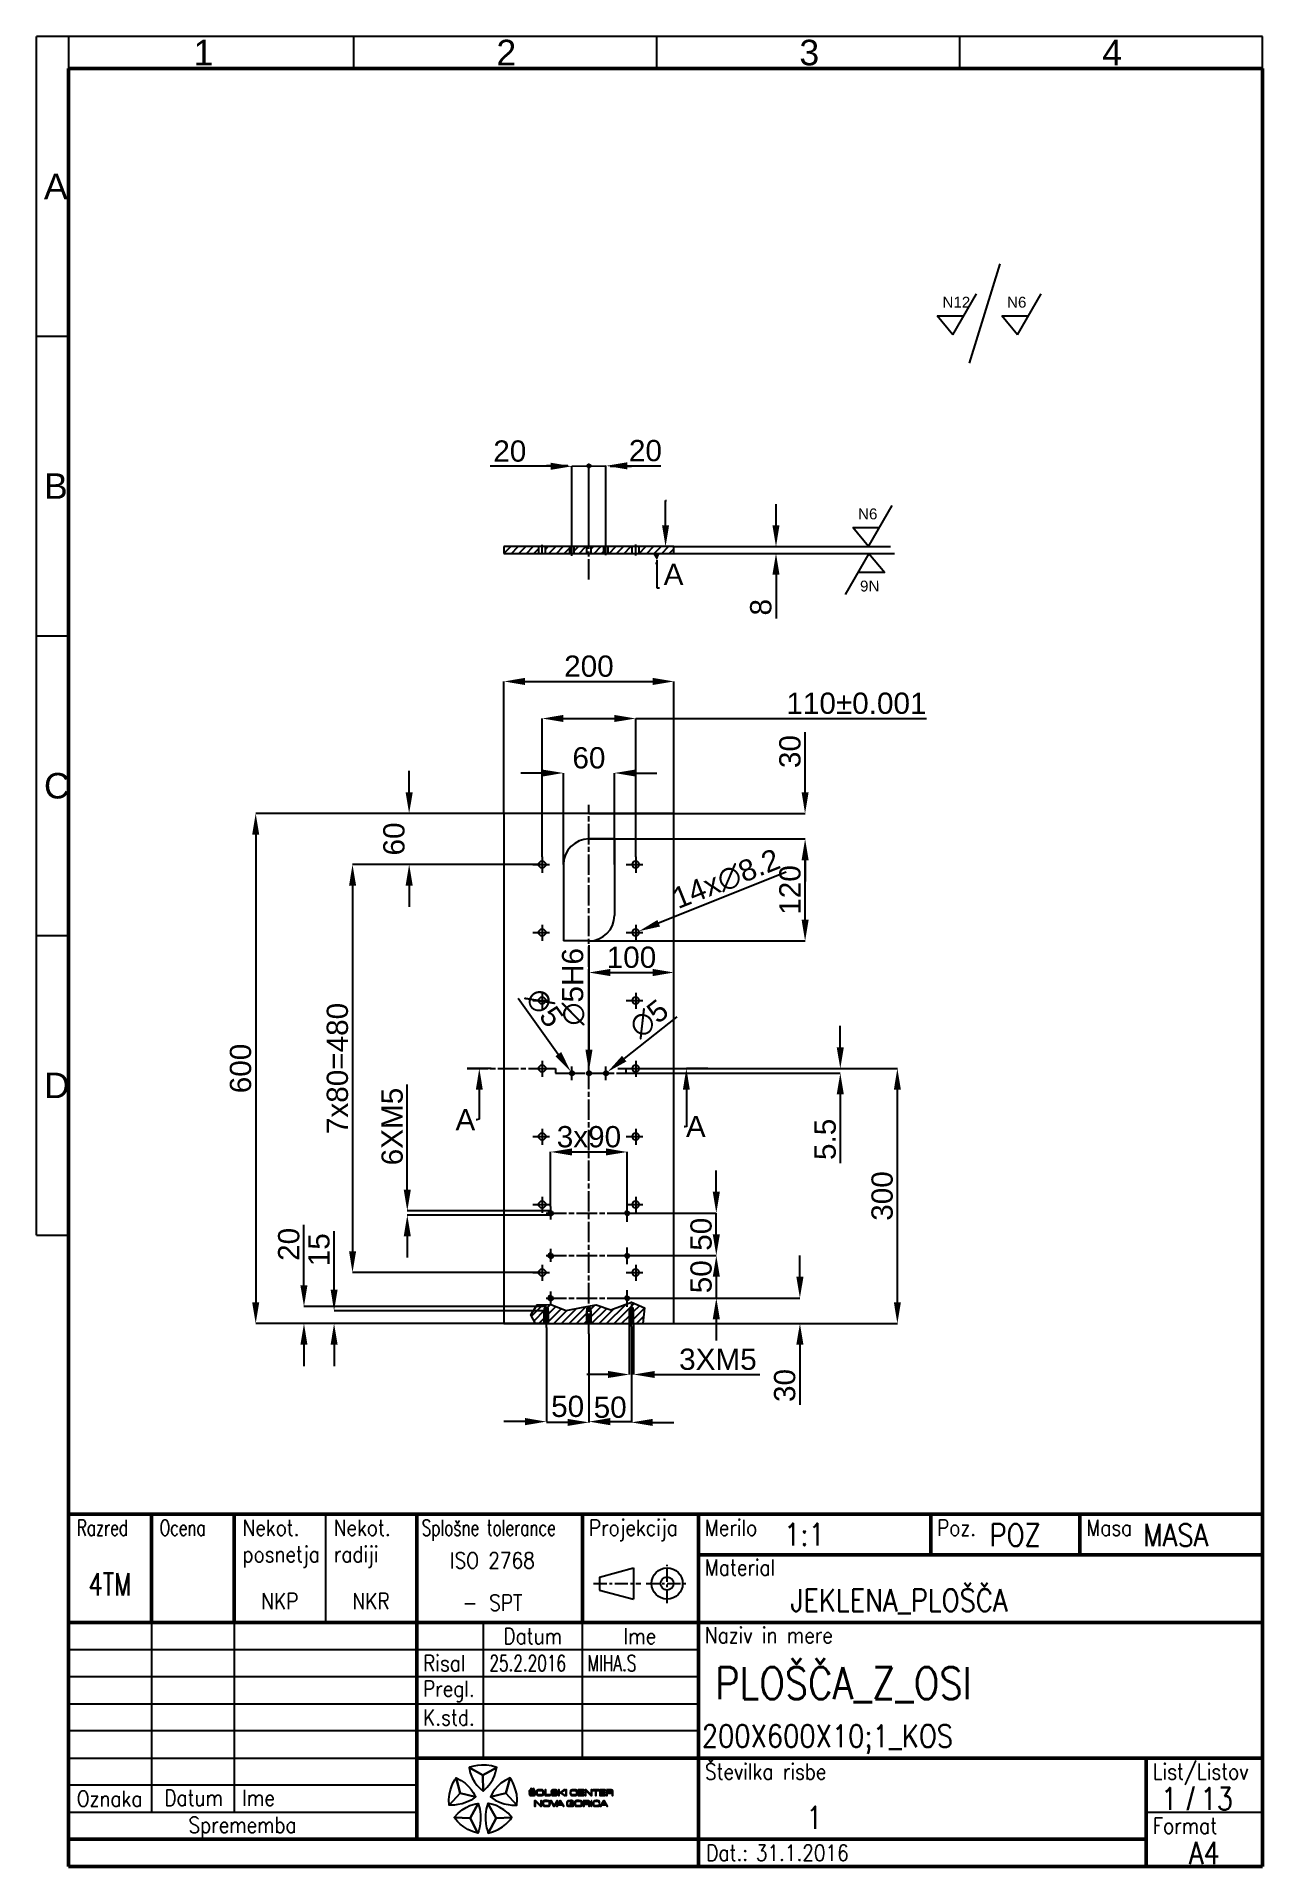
# Model space of a CAD drawing. Header units: millimetres. Extents: x 9534 to 10975, y 1284 to 3436.
import ezdxf
from ezdxf import colors
from ezdxf.entities.mleader import LeaderData, LeaderLine
from ezdxf.enums import TextEntityAlignment as Align
from ezdxf.math import Vec2, Vec3

# ---------------------------------------------------------------- set-up
doc = ezdxf.new("R2010")
doc.units = ezdxf.units.MM
doc.header["$MEASUREMENT"] = 0
for name, pattern in [('ACAD_ISO02W100', [15, 12, -3]), ('ACAD_ISO08W100', [36, 24, -3, 6, -3]), ('CENTER', [2, 1.25, -0.25, 0.25, -0.25])]:
    doc.linetypes.add(name, pattern=pattern)
doc.layers.get('Defpoints').update_dxf_attribs({"linetype": 'ACAD_ISO02W100'})
for name, color, linetype in [('05', 1, 'Continuous'), ('7', 4, 'CENTER'), ('Layer 1', 7, 'Continuous'), ('Layer1', 1, 'ACAD_ISO08W100'), ('Layer2', 4, 'Continuous'), ('Layer3', 5, 'Continuous'), ('RAHM2', 1, 'Continuous')]:
    doc.layers.add(name, color=color, linetype=linetype)
for name, color, linetype, lineweight in [('Crta_025', 5, 'Continuous', 25), ('Crta_035', 3, 'Continuous', 35), ('Crta_05', 1, 'Continuous', 50)]:
    doc.layers.add(name, color=color, linetype=linetype, lineweight=lineweight)
doc.styles.get("Standard").update_dxf_attribs({"font": 'arial.ttf'})
doc.styles.add('TEHN_25', font='romans.shx', dxfattribs={"width": 0.85, "height": 2.5})
doc.styles.add('TEHN_35', font='romans.shx', dxfattribs={"width": 0.85, "height": 3.5})
doc.styles.add('TEHN_50', font='romans.shx', dxfattribs={"width": 0.85, "height": 5})
doc.dimstyles.get("Standard").update_dxf_attribs({"dimscale": 5, "dimtxt": 5, "dimasz": 5, "dimexe": 0, "dimexo": 0, "dimgap": 1, "dimtad": 1, "dimdec": 4, "dimzin": 12, "dimdsep": 46, "dimtxsty": 'Standard', "dimcen": 0.09, "dimadec": 0, "dimazin": 0, "dimtfac": 1, "dimtdec": 4, "dimtofl": 0, "dimtmove": 0, "dimatfit": 3, "dimfxl": 1, "dimtolj": 1, "dimtzin": 0, "dimarcsym": 0})

msp = doc.modelspace()

# ---------------------------------------------------------------- texts
at = {"layer": 'Crta_025', "style": 'TEHN_25'}
for s, width, p in [('Razred', 0.7, (9581.13512, 1672.6344)), ('Ocena', 0.7, (9678.63512, 1672.6344)), ('Splošne tolerance', 0.7, (9986.88512, 1672.6344)), ('Projekcija', 0.85, (10183.38512, 1672.6344)), ('Merilo', 0.85, (10319.88512, 1672.6344)), ('Poz.', 0.85, (10592.88512, 1672.6344)), ('Masa', 0.85, (10768.38512, 1672.6344)), ('Material', 0.85, (10319.88512, 1625.7594)), ('Naziv in mere', 0.85, (10319.88512, 1546.0719)), ('Risal', 0.85, (9988.38512, 1513.2594)), ('Pregl.', 0.85, (9988.38512, 1483.2594)), ('K.std.', 0.85, (9988.38512, 1449.5094)), ('Številka risbe', 0.85, (10319.88512, 1385.7594)), ('List/Listov', 0.85, (10846.38512, 1385.7594)), ('Oznaka', 0.85, (9581.13512, 1353.8844)), ('Format', 0.85, (10846.38512, 1322.0094)), ('Dat.:', 0.85, (10321.38512, 1290.1344))]:
    msp.add_text(s, height=18.75, dxfattribs=dict(at, width=width)).set_placement(p)
at = {"layer": 'Crta_025', "style": 'TEHN_25', "width": 0.85}
for s, p in [('Datum', (10117.38512, 1545.1344)), ('Ime', (10243.38512, 1545.1344)), ('Datum', (9718.6402, 1354.8219)), ('Ime', (9794.88512, 1354.8219)), ('Sprememba', (9776.13512, 1322.9469))]:
    msp.add_text(s, height=18.75, dxfattribs=at).set_placement(p, align=Align.CENTER)
at = {"layer": 'Crta_025', "char_height": 18.75, "attachment_point": 1, "style": 'TEHN_25'}
for s, insert in [('Nekot.\\Pposnetja', (9776.13512, 1691.3844)), ('Nekot.\\Pradiji', (9883.38512, 1691.3844))]:
    msp.add_mtext_dynamic_manual_height_columns(s, width=14.3, gutter_width=17.5, heights=[0], dxfattribs=dict(at, insert=insert))
at = {"layer": 'Crta_025', "style": 'TEHN_25', "width": 0.85}
msp.add_attdef('31.1.2016', (10379.6421, 1290.1344), '1-13_1KOS.dwg', height=18.75, dxfattribs=at)
at = {"layer": 'Crta_035', "style": 'TEHN_25', "width": 0.85}
for s, p in [('ISO 2768', (10019.9908, 1634.1969)), ('- ', (10034.57398, 1584.3219))]:
    msp.add_text(s, height=18.75, dxfattribs=at).set_placement(p)
at = {"layer": 'Crta_035'}
msp.add_text('/', height=26.25, dxfattribs=at).set_placement((10885.93499, 1349.9469))
for tag, p, s, height, style, width in [('1:1', (10412.88512, 1660.91565), '1:1', 26.25, 'TEHN_35', 0.85), ('POZ', (10654.57574, 1660.11008), '', 26.25, 'TEHN_35', 0.85), ('MASA', (10835.2216, 1660.11008), '', 26.25, 'TEHN_35', 0.85), ('JEKLENA_PLOŠČA', (10420.38512, 1583.5719), '', 26.25, 'TEHN_35', 0.85), ('SPT', (10066.14119, 1584.3219), 'm K', 18.75, 'TEHN_25', 0.85), ('25.2.2016', (10066.38512, 1513.2594), '25.2.2016', 18.75, 'TEHN_25', 0.7), ('MIHA.S', (10181.88512, 1513.2594), '', 18.75, 'TEHN_25', 0.7), ('200X600X10;1_KOS', (10316.12834, 1423.84965), '', 26.25, 'TEHN_35', 0.85), ('13', (10902.53998, 1349.9469), '1', 26.25, 'TEHN_35', 0.85)]:
    msp.add_attdef(tag, p, s, height=height, dxfattribs=dict(at, style=style, width=width))
for tag, text, height, style, width, p in [('4TM', '----', 26.25, 'TEHN_35', 0.75, (9620.13512, 1602.3219)), ('NKP', '', 18.75, 'TEHN_25', 0.85, (9820.01012, 1586.1969)), ('NKR', '', 18.75, 'TEHN_25', 0.85, (9927.26012, 1586.1969)), ('A4', '----', 26.25, 'TEHN_35', 0.85, (10907.13512, 1286.3844))]:
    msp.add_attdef(tag, text=text, height=height, dxfattribs=dict(at, style=style, width=width)).set_placement(p, align=Align.CENTER)
at = {"layer": 'Crta_035', "style": 'TEHN_35', "width": 0.85}
msp.add_attdef('1', text='1', height=26.25, dxfattribs=at).set_placement((10875.3415, 1349.9469), align=Align.RIGHT)
at = {"layer": 'Crta_05', "width": 0.85}
for tag, p, s, height, style in [('PLOŠČA_Z_OSI', (10331.88512, 1480.4469), '----', 37.5, 'TEHN_50'), ('1', (10438.94526, 1327.88622), '', 26.25, 'TEHN_35')]:
    msp.add_attdef(tag, p, s, height=height, dxfattribs=dict(at, style=style))
at = {"layer": 'Layer2', "char_height": 12.753587, "attachment_point": 1}
for s, insert in [('N12', (10599.13646, 3130.00609)), ('N6', (10675.08689, 3130.00609)), ('N6', (10499.8836, 2880.95875))]:
    msp.add_mtext_dynamic_manual_height_columns(s, width=4.8228718, gutter_width=1, heights=[0], dxfattribs=dict(at, insert=insert))
at = {"layer": 'Layer2', "char_height": 25}
for s, insert, attachment_point in [('\\A1;20', (10090.34555, 2948.36688), 5), ('\\A1;20', (10249.84739, 2948.90366), 5), ('A', (10271.29345, 2815.9835), 1)]:
    msp.add_mtext(s, dxfattribs=dict(at, insert=insert, attachment_point=attachment_point))
at = {"layer": 'Layer2', "insert": (10525.01742, 2783.38527), "char_height": 12.753587, "attachment_point": 1, "rotation": 180.07825128}
msp.add_mtext_dynamic_manual_height_columns('N6', width=4.8228718, gutter_width=1, heights=[0], dxfattribs=at)
at = {"layer": 'RAHM2'}
for s, p in [('1', (9718.38512, 3402.3219)), ('2', (10074.63512, 3402.3219)), ('3', (10430.88512, 3402.3219)), ('4', (10787.13512, 3402.3219)), ('A', (9542.51012, 3244.8219)), ('B', (9542.51012, 2892.3219)), ('C', (9542.51012, 2539.8219)), ('D', (9542.51012, 2187.3219))]:
    msp.add_text(s, height=30, dxfattribs=at).set_placement(p)

# ---------------------------------------------------------------- blocks, each defined once
blk = doc.blocks.new('*U2')
blk.add_circle((0, 0), 4.1)
blk = doc.blocks.new('*U3')
at = {"color": 0, "linetype": 'ByBlock', "lineweight": -2, "transparency": 16777216}
for p in [(-110, 0), (0, 0), (-110, -80), (0, -80), (-110, -160), (0, -160), (-110, -240), (0, -240), (-110, -320), (0, -320), (-110, -400), (0, -400), (-110, -480), (0, -480)]:
    blk.add_blockref('*U2', p, dxfattribs=at)
blk = doc.blocks.new('*U4')
at = {"layer": 'Layer1'}
for p, q in [((-9.8, 0.4), (9.8, 0.4)), ((1.3, 9.3), (1.3, -9.3))]:
    blk.add_line(p, q, dxfattribs=at)
blk = doc.blocks.new('*U5')
at = {"color": 0, "linetype": 'ByBlock', "lineweight": -2, "transparency": 16777216}
for p in [(0, 480), (110, 480), (0, 400), (110, 400), (0, 320), (110, 320), (0, 240), (110, 240), (0, 160), (110, 160), (0, 80), (110, 80), (0, 0), (110, 0)]:
    blk.add_blockref('*U4', p, dxfattribs=at)
blk = doc.blocks.new('*U6')
for centre, radius in [((-49, 0.5), 2.5), ((41, 0.5), 2.1)]:
    blk.add_circle(centre, radius)
for centre, radius, end in [((-49, 0.5), 3, 358.7141), ((41, 0.5), 2.5, 0)]:
    blk.add_arc(centre, radius, 90, end)
at = {"layer": 'Layer1'}
for p, q in [((-54.5, 0.5), (54.5, 0.5)), ((-49, -7.1), (-49, 8.2)), ((41, -9.8), (41, 9.8))]:
    blk.add_line(p, q, dxfattribs=at)
blk = doc.blocks.new('*U7')
at = {"color": 0, "linetype": 'ByBlock', "lineweight": -2, "transparency": 16777216}
for p in [(0, 100), (0, 50), (0, 0)]:
    blk.add_blockref('*U6', p, dxfattribs=at)
blk = doc.blocks.new('*D8')
at = {"layer": 'Defpoints', "color": 0, "transparency": 16777216}
for p in [(10283.4, 2836.1), (10283.4, 2828.1), (10403.4, 2828.1)]:
    blk.add_point(p, dxfattribs=at)
at = {"layer": 'Layer2', "color": 0, "lineweight": -2, "transparency": 16777216}
for p, q in [((10403.4, 2861.1), (10403.4, 2886.1)), ((10283.4, 2836.1), (10403.4, 2836.1)), ((10283.4, 2828.1), (10403.4, 2828.1)), ((10403.4, 2803.1), (10403.4, 2751.6))]:
    blk.add_line(p, q, dxfattribs=at)
at = {"layer": 'Layer2', "color": 0, "transparency": 16777216}
for points in [[(10399.2, 2861.1), (10407.5, 2861.1), (10403.4, 2836.1)], [(10399.2, 2803.1), (10407.5, 2803.1), (10403.4, 2828.1)]]:
    blk.add_solid(points, dxfattribs=at)
at = {"layer": 'Layer2', "color": 0, "transparency": 16777216, "insert": (10385.6, 2764.8), "char_height": 25, "attachment_point": 5, "rotation": 90}
blk.add_mtext('\\A1;8', dxfattribs=at)
blk = doc.blocks.new('*D9')
at = {"layer": 'Defpoints', "color": 0, "transparency": 16777216}
for p in [(10283.4, 2677.5), (10083.4, 2522.2), (10283.4, 2522.2)]:
    blk.add_point(p, dxfattribs=at)
at = {"layer": 'Layer2', "color": 0, "lineweight": -2, "transparency": 16777216}
for p, q in [((10083.4, 2522.2), (10083.4, 2677.5)), ((10108.4, 2677.5), (10258.4, 2677.5)), ((10283.4, 2522.2), (10283.4, 2677.5))]:
    blk.add_line(p, q, dxfattribs=at)
at = {"layer": 'Layer2', "color": 0, "transparency": 16777216}
for points in [[(10108.4, 2681.7), (10108.4, 2673.3), (10083.4, 2677.5)], [(10258.4, 2681.7), (10258.4, 2673.3), (10283.4, 2677.5)]]:
    blk.add_solid(points, dxfattribs=at)
at = {"layer": 'Layer2', "color": 0, "transparency": 16777216, "insert": (10183.4, 2695.3), "char_height": 25, "attachment_point": 5}
blk.add_mtext('\\A1;200', dxfattribs=at)
blk = doc.blocks.new('*D10')
at = {"layer": 'Defpoints', "color": 0, "transparency": 16777216}
for p in [(10238.4, 2633.9), (10128.4, 2471.1), (10238.4, 2471.1)]:
    blk.add_point(p, dxfattribs=at)
at = {"layer": 'Layer2', "color": 0, "lineweight": -2, "transparency": 16777216}
for p, q in [((10128.4, 2471.1), (10128.4, 2633.9)), ((10153.4, 2633.9), (10213.4, 2633.9)), ((10238.4, 2471.1), (10238.4, 2633.9)), ((10238.4, 2633.9), (10580.4, 2633.9))]:
    blk.add_line(p, q, dxfattribs=at)
at = {"layer": 'Layer2', "color": 0, "transparency": 16777216}
for points in [[(10153.4, 2638.1), (10153.4, 2629.8), (10128.4, 2633.9)], [(10213.4, 2638.1), (10213.4, 2629.8), (10238.4, 2633.9)]]:
    blk.add_solid(points, dxfattribs=at)
at = {"layer": 'Layer2', "color": 0, "transparency": 16777216, "insert": (10498, 2651.7), "char_height": 25, "attachment_point": 5}
blk.add_mtext('\\A1;110%%P0.001', dxfattribs=at)
blk = doc.blocks.new('*D11')
at = {"layer": 'Defpoints', "color": 0, "transparency": 16777216}
for p in [(10228.4, 2124), (10138.4, 2059.8), (10228.4, 2061.4)]:
    blk.add_point(p, dxfattribs=at)
at = {"layer": 'Layer2', "color": 0, "lineweight": -2, "transparency": 16777216}
for p, q in [((10138.4, 2059.8), (10138.4, 2124)), ((10163.4, 2124), (10203.4, 2124)), ((10228.4, 2061.4), (10228.4, 2124))]:
    blk.add_line(p, q, dxfattribs=at)
at = {"layer": 'Layer2', "color": 0, "transparency": 16777216}
for points in [[(10163.4, 2128.2), (10163.4, 2119.9), (10138.4, 2124)], [(10203.4, 2128.2), (10203.4, 2119.9), (10228.4, 2124)]]:
    blk.add_solid(points, dxfattribs=at)
at = {"layer": 'Layer2', "color": 0, "transparency": 16777216, "insert": (10183.4, 2141.8), "char_height": 25, "attachment_point": 5}
blk.add_mtext('\\A1;3x90', dxfattribs=at)
blk = doc.blocks.new('*D12')
at = {"layer": 'Defpoints', "color": 0, "transparency": 16777216}
for p in [(10128.4, 2462.2), (9905.4, 1982.2), (10128.4, 1982.2)]:
    blk.add_point(p, dxfattribs=at)
at = {"layer": 'Layer2', "color": 0, "lineweight": -2, "transparency": 16777216}
for p, q in [((10128.4, 2462.2), (9905.4, 2462.2)), ((9905.4, 2437.2), (9905.4, 2007.2)), ((10128.4, 1982.2), (9905.4, 1982.2))]:
    blk.add_line(p, q, dxfattribs=at)
at = {"layer": 'Layer2', "color": 0, "transparency": 16777216}
for points in [[(9901.3, 2437.2), (9909.6, 2437.2), (9905.4, 2462.2)], [(9901.3, 2007.2), (9909.6, 2007.2), (9905.4, 1982.2)]]:
    blk.add_solid(points, dxfattribs=at)
at = {"layer": 'Layer2', "color": 0, "transparency": 16777216, "insert": (9887.7, 2222.2), "char_height": 25, "attachment_point": 5, "rotation": 90}
blk.add_mtext('\\A1;7x80=480', dxfattribs=at)
blk = doc.blocks.new('*D13')
at = {"layer": 'Defpoints', "color": 0, "transparency": 16777216}
for p in [(10083.4, 2522.2), (9791.5, 1922.2), (10083.4, 1922.2)]:
    blk.add_point(p, dxfattribs=at)
at = {"layer": 'Layer2', "color": 0, "lineweight": -2, "transparency": 16777216}
for p, q in [((10083.4, 2522.2), (9791.5, 2522.2)), ((9791.5, 2497.2), (9791.5, 1947.2)), ((10083.4, 1922.2), (9791.5, 1922.2))]:
    blk.add_line(p, q, dxfattribs=at)
at = {"layer": 'Layer2', "color": 0, "transparency": 16777216}
for points in [[(9787.4, 2497.2), (9795.7, 2497.2), (9791.5, 2522.2)], [(9787.4, 1947.2), (9795.7, 1947.2), (9791.5, 1922.2)]]:
    blk.add_solid(points, dxfattribs=at)
at = {"layer": 'Layer2', "color": 0, "transparency": 16777216, "insert": (9773.8, 2222.2), "char_height": 25, "attachment_point": 5, "rotation": 90}
blk.add_mtext('\\A1;600', dxfattribs=at)
blk = doc.blocks.new('*D14')
at = {"layer": 'Defpoints', "color": 0, "transparency": 16777216}
for p in [(10133.4, 1917.6), (10183.4, 1909.9), (10133.4, 1806.8)]:
    blk.add_point(p, dxfattribs=at)
at = {"layer": 'Layer2', "color": 0, "lineweight": -2, "transparency": 16777216}
for p, q in [((10133.4, 1917.6), (10133.4, 1806.8)), ((10183.4, 1909.9), (10183.4, 1806.8)), ((10108.4, 1806.8), (10083.4, 1806.8)), ((10208.4, 1806.8), (10233.4, 1806.8))]:
    blk.add_line(p, q, dxfattribs=at)
at = {"layer": 'Layer2', "color": 0, "transparency": 16777216}
for points in [[(10108.4, 1811), (10108.4, 1802.6), (10133.4, 1806.8)], [(10208.4, 1811), (10208.4, 1802.6), (10183.4, 1806.8)]]:
    blk.add_solid(points, dxfattribs=at)
at = {"layer": 'Layer2', "color": 0, "transparency": 16777216, "insert": (10158.4, 1824.6), "char_height": 25, "attachment_point": 5}
blk.add_mtext('\\A1;50', dxfattribs=at)
blk = doc.blocks.new('*D15')
at = {"layer": 'Defpoints', "color": 0, "transparency": 16777216}
for p in [(10233.4, 1918.6), (10183.4, 1909.9), (10183.4, 1805.9)]:
    blk.add_point(p, dxfattribs=at)
at = {"layer": 'Layer2', "color": 0, "lineweight": -2, "transparency": 16777216}
for p, q in [((10233.4, 1918.6), (10233.4, 1805.9)), ((10183.4, 1909.9), (10183.4, 1805.9)), ((10158.4, 1805.9), (10133.4, 1805.9)), ((10258.4, 1805.9), (10283.4, 1805.9))]:
    blk.add_line(p, q, dxfattribs=at)
at = {"layer": 'Layer2', "color": 0, "transparency": 16777216}
for points in [[(10158.4, 1810), (10158.4, 1801.7), (10183.4, 1805.9)], [(10258.4, 1810), (10258.4, 1801.7), (10233.4, 1805.9)]]:
    blk.add_solid(points, dxfattribs=at)
at = {"layer": 'Layer2', "color": 0, "transparency": 16777216, "insert": (10208.4, 1823.6), "char_height": 25, "attachment_point": 5}
blk.add_mtext('\\A1;50', dxfattribs=at)
blk = doc.blocks.new('*D16')
at = {"layer": 'Defpoints', "color": 0, "transparency": 16777216}
for p in [(10128.4, 2522.2), (9972, 2462.2), (10128.4, 2462.2)]:
    blk.add_point(p, dxfattribs=at)
at = {"layer": 'Layer2', "color": 0, "lineweight": -2, "transparency": 16777216}
for p, q in [((9972, 2547.2), (9972, 2572.2)), ((10128.4, 2522.2), (9972, 2522.2)), ((10128.4, 2462.2), (9972, 2462.2)), ((9972, 2437.2), (9972, 2412.2))]:
    blk.add_line(p, q, dxfattribs=at)
at = {"layer": 'Layer2', "color": 0, "transparency": 16777216}
for points in [[(9967.8, 2547.2), (9976.2, 2547.2), (9972, 2522.2)], [(9967.8, 2437.2), (9976.2, 2437.2), (9972, 2462.2)]]:
    blk.add_solid(points, dxfattribs=at)
at = {"layer": 'Layer2', "color": 0, "transparency": 16777216, "insert": (9954.2, 2492.2), "char_height": 25, "attachment_point": 5, "rotation": 90}
blk.add_mtext('\\A1;60', dxfattribs=at)
blk = doc.blocks.new('*D17')
at = {"layer": 'Defpoints', "color": 0, "transparency": 16777216}
for p in [(10228.4, 2052.2), (10228.4, 2002.2), (10333.2, 2002.2)]:
    blk.add_point(p, dxfattribs=at)
at = {"layer": 'Layer2', "color": 0, "lineweight": -2, "transparency": 16777216}
for p, q in [((10333.2, 2077.2), (10333.2, 2102.2)), ((10228.4, 2052.2), (10333.2, 2052.2)), ((10228.4, 2002.2), (10333.2, 2002.2)), ((10333.2, 1977.2), (10333.2, 1952.2))]:
    blk.add_line(p, q, dxfattribs=at)
at = {"layer": 'Layer2', "color": 0, "transparency": 16777216}
for points in [[(10329, 2077.2), (10337.4, 2077.2), (10333.2, 2052.2)], [(10329, 1977.2), (10337.4, 1977.2), (10333.2, 2002.2)]]:
    blk.add_solid(points, dxfattribs=at)
at = {"layer": 'Layer2', "color": 0, "transparency": 16777216, "insert": (10315.4, 2027.2), "char_height": 25, "attachment_point": 5, "rotation": 90}
blk.add_mtext('\\A1;50', dxfattribs=at)
blk = doc.blocks.new('*D18')
at = {"layer": 'Defpoints', "color": 0, "transparency": 16777216}
for p in [(10228.4, 2002.2), (10228.4, 1952.2), (10333.2, 1952.2)]:
    blk.add_point(p, dxfattribs=at)
at = {"layer": 'Layer2', "color": 0, "lineweight": -2, "transparency": 16777216}
for p, q in [((10333.2, 2027.2), (10333.2, 2052.2)), ((10228.4, 2002.2), (10333.2, 2002.2)), ((10228.4, 1952.2), (10333.2, 1952.2)), ((10333.2, 1927.2), (10333.2, 1902.2))]:
    blk.add_line(p, q, dxfattribs=at)
at = {"layer": 'Layer2', "color": 0, "transparency": 16777216}
for points in [[(10329, 2027.2), (10337.4, 2027.2), (10333.2, 2002.2)], [(10329, 1927.2), (10337.4, 1927.2), (10333.2, 1952.2)]]:
    blk.add_solid(points, dxfattribs=at)
at = {"layer": 'Layer2', "color": 0, "transparency": 16777216, "insert": (10315.4, 1977.2), "char_height": 25, "attachment_point": 5, "rotation": 90}
blk.add_mtext('\\A1;50', dxfattribs=at)
blk = doc.blocks.new('*D19')
at = {"layer": 'Defpoints', "color": 0, "transparency": 16777216}
for p in [(10228.4, 1952.2), (10228.4, 1922.2), (10431.5, 1922.2)]:
    blk.add_point(p, dxfattribs=at)
at = {"layer": 'Layer2', "color": 0, "lineweight": -2, "transparency": 16777216}
for p, q in [((10431.5, 1977.2), (10431.5, 2002.2)), ((10228.4, 1952.2), (10431.5, 1952.2)), ((10228.4, 1922.2), (10431.5, 1922.2)), ((10431.5, 1897.2), (10431.5, 1826.5))]:
    blk.add_line(p, q, dxfattribs=at)
at = {"layer": 'Layer2', "color": 0, "transparency": 16777216}
for points in [[(10427.3, 1977.2), (10435.7, 1977.2), (10431.5, 1952.2)], [(10427.3, 1897.2), (10435.7, 1897.2), (10431.5, 1922.2)]]:
    blk.add_solid(points, dxfattribs=at)
at = {"layer": 'Layer2', "color": 0, "transparency": 16777216, "insert": (10413.7, 1849.3), "char_height": 25, "attachment_point": 5, "rotation": 90}
blk.add_mtext('\\A1;30', dxfattribs=at)
blk = doc.blocks.new('*D20')
at = {"layer": 'Defpoints', "color": 0, "transparency": 16777216}
for p in [(10234.6, 2380.6), (10242.2, 2383.7)]:
    blk.add_point(p, dxfattribs=at)
at = {"layer": 'Layer2', "color": 0, "lineweight": -2, "transparency": 16777216}
for p, q in [((10415.2, 2453.2), (10265.4, 2393)), ((10238, 2382.2), (10238.9, 2382.2)), ((10238.4, 2381.7), (10238.4, 2382.6))]:
    blk.add_line(p, q, dxfattribs=at)
at = {"layer": 'Layer2', "color": 0, "transparency": 16777216}
blk.add_solid([(10263.9, 2396.9), (10267, 2389.2), (10242.2, 2383.7)], dxfattribs=at)
at = {"layer": 'Layer2', "color": 0, "transparency": 16777216, "insert": (10345, 2444.9), "char_height": 25, "attachment_point": 5, "rotation": 21.8837}
blk.add_mtext('\\A1;14x∅8.2', dxfattribs=at)
blk = doc.blocks.new('*D21')
at = {"layer": 'Defpoints', "color": 0, "transparency": 16777216}
for p in [(9969.8, 2049.7), (10138.4, 2054.7), (10138.4, 2049.7)]:
    blk.add_point(p, dxfattribs=at)
at = {"layer": 'Layer2', "color": 0, "lineweight": -2, "transparency": 16777216}
for p, q in [((9969.8, 2079.7), (9969.8, 2203.2)), ((10138.4, 2054.7), (9969.8, 2054.7)), ((10138.4, 2049.7), (9969.8, 2049.7)), ((9969.8, 2024.7), (9969.8, 1999.7))]:
    blk.add_line(p, q, dxfattribs=at)
at = {"layer": 'Layer2', "color": 0, "transparency": 16777216}
for points in [[(9965.6, 2079.7), (9974, 2079.7), (9969.8, 2054.7)], [(9965.6, 2024.7), (9974, 2024.7), (9969.8, 2049.7)]]:
    blk.add_solid(points, dxfattribs=at)
at = {"layer": 'Layer2', "color": 0, "transparency": 16777216, "insert": (9952.1, 2153.9), "char_height": 25, "attachment_point": 5, "rotation": 90}
blk.add_mtext('\\A1;6XM5', dxfattribs=at)
blk = doc.blocks.new('*D22')
at = {"layer": 'Defpoints', "color": 0, "transparency": 16777216}
for p in [(9848.3, 1942.2), (10133.4, 1942.2), (10133.4, 1922.2)]:
    blk.add_point(p, dxfattribs=at)
at = {"layer": 'Layer2', "color": 0, "lineweight": -2, "transparency": 16777216}
for p, q in [((9848.3, 1967.2), (9848.3, 2038.3)), ((10133.4, 1942.2), (9848.3, 1942.2)), ((10133.4, 1922.2), (9848.3, 1922.2)), ((9848.3, 1897.2), (9848.3, 1872.2))]:
    blk.add_line(p, q, dxfattribs=at)
at = {"layer": 'Layer2', "color": 0, "transparency": 16777216}
for points in [[(9844.1, 1967.2), (9852.4, 1967.2), (9848.3, 1942.2)], [(9844.1, 1897.2), (9852.4, 1897.2), (9848.3, 1922.2)]]:
    blk.add_solid(points, dxfattribs=at)
at = {"layer": 'Layer2', "color": 0, "transparency": 16777216, "insert": (9830.5, 2015.3), "char_height": 25, "attachment_point": 5, "rotation": 90}
blk.add_mtext('\\A1;20', dxfattribs=at)
blk = doc.blocks.new('*D23')
at = {"layer": 'Defpoints', "color": 0, "transparency": 16777216}
for p in [(9883.7, 1922.2), (10133.4, 1937.2), (10133.4, 1922.2)]:
    blk.add_point(p, dxfattribs=at)
at = {"layer": 'Layer2', "color": 0, "lineweight": -2, "transparency": 16777216}
for p, q in [((9883.7, 1962.2), (9883.7, 2030.8)), ((10133.4, 1937.2), (9883.7, 1937.2)), ((10133.4, 1922.2), (9883.7, 1922.2)), ((9883.7, 1897.2), (9883.7, 1872.2))]:
    blk.add_line(p, q, dxfattribs=at)
at = {"layer": 'Layer2', "color": 0, "transparency": 16777216}
for points in [[(9879.6, 1962.2), (9887.9, 1962.2), (9883.7, 1937.2)], [(9879.6, 1897.2), (9887.9, 1897.2), (9883.7, 1922.2)]]:
    blk.add_solid(points, dxfattribs=at)
at = {"layer": 'Layer2', "color": 0, "transparency": 16777216, "insert": (9866, 2009), "char_height": 25, "attachment_point": 5, "rotation": 90}
blk.add_mtext('\\A1;15', dxfattribs=at)
blk = doc.blocks.new('*D24')
at = {"layer": 'Defpoints', "color": 0, "transparency": 16777216}
for p in [(10230.9, 1922.2), (10235.9, 1922.2), (10235.9, 1862.2)]:
    blk.add_point(p, dxfattribs=at)
at = {"layer": 'Layer2', "color": 0, "lineweight": -2, "transparency": 16777216}
for p, q in [((10230.9, 1922.2), (10230.9, 1862.2)), ((10235.9, 1922.2), (10235.9, 1862.2)), ((10205.9, 1862.2), (10180.9, 1862.2)), ((10260.9, 1862.2), (10384.3, 1862.2))]:
    blk.add_line(p, q, dxfattribs=at)
at = {"layer": 'Layer2', "color": 0, "transparency": 16777216}
for points in [[(10205.9, 1866.4), (10205.9, 1858.1), (10230.9, 1862.2)], [(10260.9, 1866.4), (10260.9, 1858.1), (10235.9, 1862.2)]]:
    blk.add_solid(points, dxfattribs=at)
at = {"layer": 'Layer2', "color": 0, "transparency": 16777216, "insert": (10335.1, 1880), "char_height": 25, "attachment_point": 5}
blk.add_mtext('\\A1;3XM5', dxfattribs=at)
blk = doc.blocks.new('*D25')
at = {"layer": 'Defpoints', "color": 0, "transparency": 16777216}
for p in [(10205.4, 2218.2), (10201.5, 2215.1)]:
    blk.add_point(p, dxfattribs=at)
at = {"layer": 'Layer2', "color": 0, "lineweight": -2, "transparency": 16777216}
for p, q in [((10286.6, 2282.9), (10224.9, 2233.8)), ((10203.4, 2216.2), (10203.4, 2217.1)), ((10203, 2216.7), (10203.9, 2216.7))]:
    blk.add_line(p, q, dxfattribs=at)
at = {"layer": 'Layer2', "color": 0, "transparency": 16777216}
blk.add_solid([(10222.3, 2237.1), (10227.5, 2230.5), (10205.4, 2218.2)], dxfattribs=at)
at = {"layer": 'Layer2', "color": 0, "transparency": 16777216, "insert": (10254, 2280.6), "char_height": 25, "attachment_point": 5, "rotation": 38.5243}
blk.add_mtext('\\A1;∅5', dxfattribs=at)
blk = doc.blocks.new('*D26')
at = {"layer": 'Defpoints', "color": 0, "transparency": 16777216}
for p in [(10162, 2218.7), (10164.9, 2214.6)]:
    blk.add_point(p, dxfattribs=at)
at = {"layer": 'Layer2', "color": 0, "lineweight": -2, "transparency": 16777216}
for p, q in [((10100.3, 2304.8), (10147.4, 2239)), ((10163.4, 2216.2), (10163.4, 2217.1)), ((10163, 2216.7), (10163.9, 2216.7))]:
    blk.add_line(p, q, dxfattribs=at)
at = {"layer": 'Layer2', "color": 0, "transparency": 16777216}
blk.add_solid([(10150.8, 2241.5), (10144, 2236.6), (10162, 2218.7)], dxfattribs=at)
at = {"layer": 'Layer2', "color": 0, "transparency": 16777216, "insert": (10131, 2293.7), "char_height": 25, "attachment_point": 5, "rotation": 305.6224}
blk.add_mtext('\\A1;∅5', dxfattribs=at)
blk = doc.blocks.new('*D27')
at = {"layer": 'Defpoints', "color": 0, "transparency": 16777216}
for p in [(10183.4, 2219.2), (10183.4, 2214.2)]:
    blk.add_point(p, dxfattribs=at)
at = {"layer": 'Layer2', "color": 0, "lineweight": -2, "transparency": 16777216}
for p, q in [((10183.4, 2367.4), (10183.4, 2244.2)), ((10183.4, 2216.2), (10183.4, 2217.1)), ((10183, 2216.7), (10183.9, 2216.7))]:
    blk.add_line(p, q, dxfattribs=at)
at = {"layer": 'Layer2', "color": 0, "transparency": 16777216}
blk.add_solid([(10179.3, 2244.2), (10187.6, 2244.2), (10183.4, 2219.2)], dxfattribs=at)
at = {"layer": 'Layer2', "color": 0, "transparency": 16777216, "insert": (10165, 2318.3), "char_height": 25, "attachment_point": 5, "rotation": 90}
blk.add_mtext('\\A1;∅5H6', dxfattribs=at)
blk = doc.blocks.new('*D28')
at = {"layer": 'Defpoints', "color": 0, "transparency": 16777216}
for p in [(10217.4, 2222.2), (10546.1, 2222.2), (10283.4, 1922.2)]:
    blk.add_point(p, dxfattribs=at)
at = {"layer": 'Layer2', "color": 0, "lineweight": -2, "transparency": 16777216}
for p, q in [((10217.4, 2222.2), (10546.1, 2222.2)), ((10546.1, 1947.2), (10546.1, 2197.2)), ((10283.4, 1922.2), (10546.1, 1922.2))]:
    blk.add_line(p, q, dxfattribs=at)
at = {"layer": 'Layer2', "color": 0, "transparency": 16777216}
for points in [[(10542, 2197.2), (10550.3, 2197.2), (10546.1, 2222.2)], [(10542, 1947.2), (10550.3, 1947.2), (10546.1, 1922.2)]]:
    blk.add_solid(points, dxfattribs=at)
at = {"layer": 'Layer2', "color": 0, "transparency": 16777216, "insert": (10528.3, 2072.2), "char_height": 25, "attachment_point": 5, "rotation": 90}
blk.add_mtext('\\A1;300', dxfattribs=at)
blk = doc.blocks.new('*D29')
at = {"layer": 'Defpoints', "color": 0, "transparency": 16777216}
for p in [(10283.4, 2335.1), (10183.4, 2233.2), (10283.4, 2233.2)]:
    blk.add_point(p, dxfattribs=at)
at = {"layer": 'Layer2', "color": 0, "lineweight": -2, "transparency": 16777216}
for p, q in [((10183.4, 2233.2), (10183.4, 2335.1)), ((10208.4, 2335.1), (10258.4, 2335.1)), ((10283.4, 2233.2), (10283.4, 2335.1))]:
    blk.add_line(p, q, dxfattribs=at)
at = {"layer": 'Layer2', "color": 0, "transparency": 16777216}
for points in [[(10208.4, 2339.3), (10208.4, 2330.9), (10183.4, 2335.1)], [(10258.4, 2339.3), (10258.4, 2330.9), (10283.4, 2335.1)]]:
    blk.add_solid(points, dxfattribs=at)
at = {"layer": 'Layer2', "color": 0, "transparency": 16777216, "insert": (10233.4, 2352.9), "char_height": 25, "attachment_point": 5}
blk.add_mtext('\\A1;100', dxfattribs=at)
blk = doc.blocks.new('*D30')
at = {"layer": 'Defpoints', "color": 0, "transparency": 16777216}
for p in [(10183.4, 2492.2), (10437.6, 2492.2), (10183.4, 2372.2)]:
    blk.add_point(p, dxfattribs=at)
at = {"layer": 'Layer2', "color": 0, "lineweight": -2, "transparency": 16777216}
for p, q in [((10183.4, 2492.2), (10437.6, 2492.2)), ((10437.6, 2397.2), (10437.6, 2467.2)), ((10183.4, 2372.2), (10437.6, 2372.2))]:
    blk.add_line(p, q, dxfattribs=at)
at = {"layer": 'Layer2', "color": 0, "transparency": 16777216}
for points in [[(10433.5, 2467.2), (10441.8, 2467.2), (10437.6, 2492.2)], [(10433.5, 2397.2), (10441.8, 2397.2), (10437.6, 2372.2)]]:
    blk.add_solid(points, dxfattribs=at)
at = {"layer": 'Layer2', "color": 0, "transparency": 16777216, "insert": (10419.9, 2432.2), "char_height": 25, "attachment_point": 5, "rotation": 90}
blk.add_mtext('\\A1;120', dxfattribs=at)
blk = doc.blocks.new('*D31')
at = {"layer": 'Defpoints', "color": 0, "transparency": 16777216}
for p in [(10213.4, 2569.8), (10153.4, 2462.2), (10213.4, 2462.2)]:
    blk.add_point(p, dxfattribs=at)
at = {"layer": 'Layer2', "color": 0, "lineweight": -2, "transparency": 16777216}
for p, q in [((10128.4, 2569.8), (10103.4, 2569.8)), ((10153.4, 2462.2), (10153.4, 2569.8)), ((10213.4, 2462.2), (10213.4, 2569.8)), ((10238.4, 2569.8), (10263.4, 2569.8))]:
    blk.add_line(p, q, dxfattribs=at)
at = {"layer": 'Layer2', "color": 0, "transparency": 16777216}
for points in [[(10128.4, 2573.9), (10128.4, 2565.6), (10153.4, 2569.8)], [(10238.4, 2573.9), (10238.4, 2565.6), (10213.4, 2569.8)]]:
    blk.add_solid(points, dxfattribs=at)
at = {"layer": 'Layer2', "color": 0, "transparency": 16777216, "insert": (10183.4, 2587.5), "char_height": 25, "attachment_point": 5}
blk.add_mtext('\\A1;60', dxfattribs=at)
blk = doc.blocks.new('*D32')
at = {"layer": 'Defpoints', "color": 0, "transparency": 16777216}
for p in [(10183.4, 2522.2), (10437.6, 2522.2), (10183.4, 2492.2)]:
    blk.add_point(p, dxfattribs=at)
at = {"layer": 'Layer2', "color": 0, "lineweight": -2, "transparency": 16777216}
for p, q in [((10437.6, 2547.2), (10437.6, 2617.9)), ((10183.4, 2522.2), (10437.6, 2522.2)), ((10183.4, 2492.2), (10437.6, 2492.2)), ((10437.6, 2467.2), (10437.6, 2442.2))]:
    blk.add_line(p, q, dxfattribs=at)
at = {"layer": 'Layer2', "color": 0, "transparency": 16777216}
for points in [[(10433.5, 2547.2), (10441.8, 2547.2), (10437.6, 2522.2)], [(10433.5, 2467.2), (10441.8, 2467.2), (10437.6, 2492.2)]]:
    blk.add_solid(points, dxfattribs=at)
at = {"layer": 'Layer2', "color": 0, "transparency": 16777216, "insert": (10419.9, 2595), "char_height": 25, "attachment_point": 5, "rotation": 90}
blk.add_mtext('\\A1;30', dxfattribs=at)
blk = doc.blocks.new('PM_ZNAK')
at = {"layer": '05'}
for p, q in [((0, 0.62), (3.22, 1.48)), ((0, 0.62), (0, -0.62)), ((3.22, 1.48), (3.22, -1.48)), ((0, -0.62), (3.22, -1.48))]:
    blk.add_line(p, q, dxfattribs=at)
for radius in [1.48, 0.623]:
    blk.add_circle((6.41, 0), radius, dxfattribs=at)
at = {"layer": '7'}
for p, q in [((6.41, -1.85), (6.41, 1.76)), ((-0.56, 0), (3.91, 0)), ((4.43, 0), (8.38, 0))]:
    blk.add_line(p, q, dxfattribs=at)
blk = doc.blocks.new('Logo_SCNG')
at = {"layer": 'Layer 1', "color": 242}
for points, knots in [([(2.15, 4.87), (2.15, 4.87), (-0.01, 3.7), (-0.01, 3.7), (-0.01, 3.7), (-0.01, 3.7), (-2.2, 4.88), (-2.2, 4.88), (-2.2, 4.88), (-2.2, 4.88), (-0.11, 5.75), (2.15, 4.87)], [0, 0, 0, 0, 0.25, 0.25, 0.25, 0.25, 0.5, 0.5, 0.5, 0.5, 1, 1, 1, 1]), ([(-5.31, -1), (-5.31, -1), (-3.59, 0.85), (-3.59, 0.85), (-3.59, 0.85), (-3.59, 0.85), (-4.23, 3.27), (-4.23, 3.27), (-4.23, 3.27), (-4.23, 3.27), (-5.64, 1.4), (-5.31, -1)], [0, 0, 0, 0, 0.25, 0.25, 0.25, 0.25, 0.5, 0.5, 0.5, 0.5, 1, 1, 1, 1]), ([(5.31, -1), (5.31, -1), (3.59, 0.85), (3.59, 0.85), (3.59, 0.85), (3.59, 0.85), (4.23, 3.27), (4.23, 3.27), (4.23, 3.27), (4.23, 3.27), (5.64, 1.4), (5.31, -1)], [0, 0, 0, 0, 0.25, 0.25, 0.25, 0.25, 0.5, 0.5, 0.5, 0.5, 1, 1, 1, 1]), ([(8.19, 1.13), (8.19, 1.13), (8.08, 1.13), (8.08, 1.13), (8.08, 1.13), (8.08, 1.13), (8.08, 1.14), (8.08, 1.15), (8.08, 1.15), (8.08, 1.15), (8.08, 1.16), (8.08, 1.17), (8.08, 1.17), (8.08, 1.18), (8.08, 1.2), (8.07, 1.22), (8.07, 1.22), (8.06, 1.23), (8.05, 1.25), (8.03, 1.25), (8.03, 1.25), (8.01, 1.26), (7.99, 1.27), (7.96, 1.27), (7.96, 1.27), (7.93, 1.28), (7.9, 1.28), (7.87, 1.28), (7.87, 1.28), (7.85, 1.28), (7.83, 1.28), (7.81, 1.28), (7.81, 1.28), (7.78, 1.28), (7.77, 1.28), (7.75, 1.28), (7.75, 1.28), (7.75, 1.28), (7.71, 1.28), (7.71, 1.28), (7.71, 1.28), (7.69, 1.28), (7.67, 1.28), (7.64, 1.28), (7.64, 1.28), (7.62, 1.28), (7.59, 1.28), (7.56, 1.28), (7.56, 1.28), (7.53, 1.27), (7.5, 1.27), (7.47, 1.26), (7.47, 1.26), (7.44, 1.26), (7.41, 1.25), (7.39, 1.24), (7.39, 1.24), (7.37, 1.24), (7.36, 1.22), (7.35, 1.2), (7.35, 1.2), (7.34, 1.18), (7.34, 1.16), (7.34, 1.14), (7.34, 1.14), (7.34, 1.14), (7.34, 1.14), (7.34, 1.13), (7.34, 1.13), (7.34, 1.13), (7.34, 1.13), (7.34, 1.13), (7.34, 1.13), (7.34, 1.07), (7.35, 1.03), (7.38, 1.02), (7.38, 1.02), (7.42, 1), (7.46, 0.99), (7.51, 0.99), (7.51, 0.99), (7.51, 0.99), (7.52, 0.99), (7.53, 0.99), (7.53, 0.99), (7.54, 0.99), (7.55, 0.99), (7.56, 0.99), (7.56, 0.99), (7.56, 0.99), (7.57, 0.99), (7.58, 0.99), (7.58, 0.99), (7.59, 0.99), (7.59, 0.99), (7.6, 0.99), (7.6, 0.99), (7.62, 0.99), (7.64, 0.99), (7.65, 0.99), (7.65, 0.99), (7.67, 0.99), (7.69, 0.99), (7.7, 0.99), (7.7, 0.99), (7.72, 0.99), (7.74, 0.99), (7.76, 0.99), (7.76, 0.99), (7.77, 0.99), (7.79, 0.99), (7.81, 0.99), (7.81, 0.99), (7.82, 0.99), (7.84, 0.99), (7.85, 0.99), (7.85, 0.99), (7.87, 0.99), (7.88, 0.99), (7.9, 0.99), (7.9, 0.99), (7.91, 0.99), (7.93, 0.98), (7.94, 0.98), (7.94, 0.98), (7.96, 0.98), (7.97, 0.98), (7.99, 0.98), (7.99, 0.98), (8.07, 0.97), (8.12, 0.95), (8.16, 0.92), (8.16, 0.92), (8.19, 0.89), (8.21, 0.83), (8.21, 0.75), (8.21, 0.75), (8.21, 0.7), (8.2, 0.66), (8.19, 0.62), (8.19, 0.62), (8.18, 0.58), (8.14, 0.55), (8.1, 0.53), (8.1, 0.53), (8.07, 0.52), (8.04, 0.51), (8, 0.51), (8, 0.51), (7.97, 0.5), (7.93, 0.5), (7.89, 0.5), (7.89, 0.5), (7.87, 0.5), (7.85, 0.5), (7.83, 0.49), (7.83, 0.49), (7.82, 0.49), (7.8, 0.49), (7.78, 0.49), (7.78, 0.49), (7.78, 0.49), (7.71, 0.49), (7.71, 0.49), (7.71, 0.49), (7.69, 0.49), (7.67, 0.49), (7.64, 0.49), (7.64, 0.49), (7.62, 0.5), (7.6, 0.5), (7.58, 0.5), (7.58, 0.5), (7.56, 0.5), (7.53, 0.5), (7.51, 0.5), (7.51, 0.5), (7.49, 0.5), (7.47, 0.5), (7.45, 0.51), (7.45, 0.51), (7.36, 0.52), (7.3, 0.54), (7.27, 0.58), (7.27, 0.58), (7.24, 0.62), (7.23, 0.68), (7.23, 0.77), (7.23, 0.77), (7.23, 0.77), (7.33, 0.77), (7.33, 0.77), (7.33, 0.77), (7.33, 0.77), (7.33, 0.75), (7.33, 0.75), (7.33, 0.75), (7.33, 0.75), (7.33, 0.75), (7.33, 0.75), (7.33, 0.75), (7.33, 0.75), (7.33, 0.75), (7.33, 0.75), (7.33, 0.75), (7.33, 0.72), (7.34, 0.69), (7.34, 0.66), (7.34, 0.66), (7.35, 0.64), (7.37, 0.62), (7.41, 0.61), (7.41, 0.61), (7.43, 0.6), (7.45, 0.6), (7.48, 0.59), (7.48, 0.59), (7.51, 0.59), (7.54, 0.59), (7.57, 0.59), (7.57, 0.59), (7.59, 0.59), (7.62, 0.58), (7.65, 0.58), (7.65, 0.58), (7.67, 0.58), (7.69, 0.58), (7.71, 0.58), (7.71, 0.58), (7.73, 0.58), (7.74, 0.58), (7.76, 0.58), (7.76, 0.58), (7.77, 0.58), (7.78, 0.58), (7.8, 0.58), (7.8, 0.58), (7.82, 0.59), (7.85, 0.59), (7.88, 0.59), (7.88, 0.59), (7.91, 0.59), (7.93, 0.59), (7.96, 0.6), (7.96, 0.6), (8.01, 0.6), (8.05, 0.62), (8.07, 0.64), (8.07, 0.64), (8.09, 0.66), (8.1, 0.7), (8.1, 0.75), (8.1, 0.75), (8.1, 0.81), (8.09, 0.85), (8.05, 0.87), (8.05, 0.87), (8.02, 0.88), (7.97, 0.89), (7.91, 0.89), (7.91, 0.89), (7.91, 0.89), (7.71, 0.89), (7.71, 0.89), (7.71, 0.89), (7.71, 0.89), (7.7, 0.89), (7.69, 0.89), (7.69, 0.89), (7.68, 0.89), (7.67, 0.89), (7.67, 0.89), (7.67, 0.89), (7.64, 0.89), (7.6, 0.89), (7.57, 0.9), (7.57, 0.9), (7.54, 0.9), (7.51, 0.9), (7.48, 0.9), (7.48, 0.9), (7.41, 0.9), (7.34, 0.92), (7.3, 0.95), (7.3, 0.95), (7.25, 0.97), (7.23, 1.03), (7.23, 1.1), (7.23, 1.1), (7.23, 1.16), (7.24, 1.2), (7.25, 1.25), (7.25, 1.25), (7.27, 1.29), (7.31, 1.32), (7.36, 1.34), (7.36, 1.34), (7.38, 1.35), (7.41, 1.36), (7.44, 1.36), (7.44, 1.36), (7.48, 1.37), (7.51, 1.37), (7.55, 1.37), (7.55, 1.37), (7.58, 1.37), (7.61, 1.37), (7.64, 1.38), (7.64, 1.38), (7.67, 1.38), (7.7, 1.38), (7.72, 1.38), (7.72, 1.38), (7.74, 1.38), (7.76, 1.38), (7.78, 1.38), (7.78, 1.38), (7.8, 1.37), (7.83, 1.37), (7.85, 1.37), (7.85, 1.37), (7.87, 1.37), (7.89, 1.37), (7.91, 1.37), (7.91, 1.37), (7.93, 1.37), (7.95, 1.37), (7.97, 1.36), (7.97, 1.36), (8.05, 1.36), (8.11, 1.33), (8.14, 1.3), (8.14, 1.3), (8.17, 1.26), (8.19, 1.2), (8.19, 1.13), (8.19, 1.13), (8.19, 1.13), (8.19, 1.13), (8.19, 1.13)], [0, 0, 0, 0, 0.011628, 0.011628, 0.011628, 0.011628, 0.023256, 0.023256, 0.023256, 0.023256, 0.034884, 0.034884, 0.034884, 0.034884, 0.046512, 0.046512, 0.046512, 0.046512, 0.05814, 0.05814, 0.05814, 0.05814, 0.069767, 0.069767, 0.069767, 0.069767, 0.081395, 0.081395, 0.081395, 0.081395, 0.093023, 0.093023, 0.093023, 0.093023, 0.104651, 0.104651, 0.104651, 0.104651, 0.116279, 0.116279, 0.116279, 0.116279, 0.127907, 0.127907, 0.127907, 0.127907, 0.139535, 0.139535, 0.139535, 0.139535, 0.151163, 0.151163, 0.151163, 0.151163, 0.162791, 0.162791, 0.162791, 0.162791, 0.174419, 0.174419, 0.174419, 0.174419, 0.186047, 0.186047, 0.186047, 0.186047, 0.197674, 0.197674, 0.197674, 0.197674, 0.209302, 0.209302, 0.209302, 0.209302, 0.22093, 0.22093, 0.22093, 0.22093, 0.232558, 0.232558, 0.232558, 0.232558, 0.244186, 0.244186, 0.244186, 0.244186, 0.255814, 0.255814, 0.255814, 0.255814, 0.267442, 0.267442, 0.267442, 0.267442, 0.27907, 0.27907, 0.27907, 0.27907, 0.290698, 0.290698, 0.290698, 0.290698, 0.302326, 0.302326, 0.302326, 0.302326, 0.313953, 0.313953, 0.313953, 0.313953, 0.325581, 0.325581, 0.325581, 0.325581, 0.337209, 0.337209, 0.337209, 0.337209, 0.348837, 0.348837, 0.348837, 0.348837, 0.360465, 0.360465, 0.360465, 0.360465, 0.372093, 0.372093, 0.372093, 0.372093, 0.383721, 0.383721, 0.383721, 0.383721, 0.395349, 0.395349, 0.395349, 0.395349, 0.406977, 0.406977, 0.406977, 0.406977, 0.418605, 0.418605, 0.418605, 0.418605, 0.430233, 0.430233, 0.430233, 0.430233, 0.44186, 0.44186, 0.44186, 0.44186, 0.453488, 0.453488, 0.453488, 0.453488, 0.465116, 0.465116, 0.465116, 0.465116, 0.476744, 0.476744, 0.476744, 0.476744, 0.488372, 0.488372, 0.488372, 0.488372, 0.5, 0.5, 0.5, 0.5, 0.511628, 0.511628, 0.511628, 0.511628, 0.523256, 0.523256, 0.523256, 0.523256, 0.534884, 0.534884, 0.534884, 0.534884, 0.546512, 0.546512, 0.546512, 0.546512, 0.55814, 0.55814, 0.55814, 0.55814, 0.569767, 0.569767, 0.569767, 0.569767, 0.581395, 0.581395, 0.581395, 0.581395, 0.593023, 0.593023, 0.593023, 0.593023, 0.604651, 0.604651, 0.604651, 0.604651, 0.616279, 0.616279, 0.616279, 0.616279, 0.627907, 0.627907, 0.627907, 0.627907, 0.639535, 0.639535, 0.639535, 0.639535, 0.651163, 0.651163, 0.651163, 0.651163, 0.662791, 0.662791, 0.662791, 0.662791, 0.674419, 0.674419, 0.674419, 0.674419, 0.686047, 0.686047, 0.686047, 0.686047, 0.697674, 0.697674, 0.697674, 0.697674, 0.709302, 0.709302, 0.709302, 0.709302, 0.72093, 0.72093, 0.72093, 0.72093, 0.732558, 0.732558, 0.732558, 0.732558, 0.744186, 0.744186, 0.744186, 0.744186, 0.755814, 0.755814, 0.755814, 0.755814, 0.767442, 0.767442, 0.767442, 0.767442, 0.77907, 0.77907, 0.77907, 0.77907, 0.790698, 0.790698, 0.790698, 0.790698, 0.802326, 0.802326, 0.802326, 0.802326, 0.813953, 0.813953, 0.813953, 0.813953, 0.825581, 0.825581, 0.825581, 0.825581, 0.837209, 0.837209, 0.837209, 0.837209, 0.848837, 0.848837, 0.848837, 0.848837, 0.860465, 0.860465, 0.860465, 0.860465, 0.872093, 0.872093, 0.872093, 0.872093, 0.883721, 0.883721, 0.883721, 0.883721, 0.895349, 0.895349, 0.895349, 0.895349, 0.906977, 0.906977, 0.906977, 0.906977, 0.918605, 0.918605, 0.918605, 0.918605, 0.930233, 0.930233, 0.930233, 0.930233, 0.94186, 0.94186, 0.94186, 0.94186, 0.953488, 0.953488, 0.953488, 0.953488, 0.965116, 0.965116, 0.965116, 0.965116, 0.976744, 0.976744, 0.976744, 0.976744, 1, 1, 1, 1]), ([(7.72, 1.51), (7.72, 1.51), (7.95, 1.57), (7.95, 1.57), (7.95, 1.57), (7.95, 1.57), (7.97, 1.52), (7.97, 1.52), (7.97, 1.52), (7.97, 1.52), (7.72, 1.41), (7.72, 1.41), (7.72, 1.41), (7.72, 1.41), (7.47, 1.52), (7.47, 1.52), (7.47, 1.52), (7.47, 1.52), (7.48, 1.57), (7.48, 1.57), (7.48, 1.57), (7.48, 1.57), (7.72, 1.51), (7.72, 1.51)], [0, 0, 0, 0, 0.142857, 0.142857, 0.142857, 0.142857, 0.285714, 0.285714, 0.285714, 0.285714, 0.428571, 0.428571, 0.428571, 0.428571, 0.571429, 0.571429, 0.571429, 0.571429, 0.714286, 0.714286, 0.714286, 0.714286, 1, 1, 1, 1]), ([(8.39, 0.93), (8.39, 0.94), (8.39, 0.96), (8.39, 0.97), (8.39, 0.97), (8.39, 0.99), (8.39, 1), (8.39, 1.01), (8.39, 1.01), (8.39, 1.04), (8.39, 1.07), (8.4, 1.1), (8.4, 1.1), (8.4, 1.13), (8.4, 1.16), (8.41, 1.19), (8.41, 1.19), (8.43, 1.26), (8.46, 1.31), (8.52, 1.34), (8.52, 1.34), (8.57, 1.36), (8.63, 1.37), (8.7, 1.37), (8.7, 1.37), (8.73, 1.37), (8.76, 1.37), (8.8, 1.38), (8.8, 1.38), (8.83, 1.38), (8.86, 1.38), (8.89, 1.38), (8.89, 1.38), (8.92, 1.38), (8.95, 1.38), (8.99, 1.38), (8.99, 1.38), (9.02, 1.38), (9.05, 1.38), (9.08, 1.38), (9.08, 1.38), (9.26, 1.38), (9.38, 1.35), (9.43, 1.3), (9.43, 1.3), (9.48, 1.26), (9.5, 1.14), (9.5, 0.97), (9.5, 0.97), (9.5, 0.93), (9.5, 0.89), (9.5, 0.85), (9.5, 0.85), (9.5, 0.81), (9.5, 0.77), (9.5, 0.73), (9.5, 0.73), (9.49, 0.65), (9.46, 0.59), (9.42, 0.56), (9.42, 0.56), (9.38, 0.53), (9.31, 0.51), (9.23, 0.5), (9.23, 0.5), (9.19, 0.5), (9.16, 0.49), (9.12, 0.49), (9.12, 0.49), (9.09, 0.49), (9.05, 0.49), (9.02, 0.49), (9.02, 0.49), (9.02, 0.49), (8.82, 0.49), (8.82, 0.49), (8.82, 0.49), (8.79, 0.49), (8.76, 0.49), (8.73, 0.49), (8.73, 0.49), (8.7, 0.49), (8.67, 0.5), (8.64, 0.5), (8.64, 0.5), (8.64, 0.5), (8.63, 0.5), (8.63, 0.5), (8.63, 0.5), (8.62, 0.5), (8.62, 0.5), (8.61, 0.5), (8.61, 0.5), (8.58, 0.51), (8.55, 0.52), (8.52, 0.53), (8.52, 0.53), (8.49, 0.54), (8.46, 0.57), (8.44, 0.6), (8.44, 0.6), (8.43, 0.62), (8.42, 0.65), (8.41, 0.68), (8.41, 0.68), (8.4, 0.71), (8.4, 0.74), (8.4, 0.78), (8.4, 0.78), (8.39, 0.8), (8.39, 0.83), (8.39, 0.86), (8.39, 0.86), (8.39, 0.88), (8.39, 0.9), (8.39, 0.93), (8.39, 0.93), (8.39, 0.93), (8.39, 0.93), (8.39, 0.93)], [0, 0, 0, 0, 0.032258, 0.032258, 0.032258, 0.032258, 0.064516, 0.064516, 0.064516, 0.064516, 0.096774, 0.096774, 0.096774, 0.096774, 0.129032, 0.129032, 0.129032, 0.129032, 0.16129, 0.16129, 0.16129, 0.16129, 0.193548, 0.193548, 0.193548, 0.193548, 0.225806, 0.225806, 0.225806, 0.225806, 0.258065, 0.258065, 0.258065, 0.258065, 0.290323, 0.290323, 0.290323, 0.290323, 0.322581, 0.322581, 0.322581, 0.322581, 0.354839, 0.354839, 0.354839, 0.354839, 0.387097, 0.387097, 0.387097, 0.387097, 0.419355, 0.419355, 0.419355, 0.419355, 0.451613, 0.451613, 0.451613, 0.451613, 0.483871, 0.483871, 0.483871, 0.483871, 0.516129, 0.516129, 0.516129, 0.516129, 0.548387, 0.548387, 0.548387, 0.548387, 0.580645, 0.580645, 0.580645, 0.580645, 0.612903, 0.612903, 0.612903, 0.612903, 0.645161, 0.645161, 0.645161, 0.645161, 0.677419, 0.677419, 0.677419, 0.677419, 0.709677, 0.709677, 0.709677, 0.709677, 0.741935, 0.741935, 0.741935, 0.741935, 0.774194, 0.774194, 0.774194, 0.774194, 0.806452, 0.806452, 0.806452, 0.806452, 0.83871, 0.83871, 0.83871, 0.83871, 0.870968, 0.870968, 0.870968, 0.870968, 0.903226, 0.903226, 0.903226, 0.903226, 0.935484, 0.935484, 0.935484, 0.935484, 1, 1, 1, 1]), ([(8.5, 0.93), (8.5, 0.93), (8.5, 0.87), (8.5, 0.87), (8.5, 0.87), (8.5, 0.77), (8.51, 0.7), (8.53, 0.66), (8.53, 0.66), (8.55, 0.61), (8.61, 0.59), (8.72, 0.59), (8.72, 0.59), (8.72, 0.59), (8.94, 0.58), (8.94, 0.58), (8.94, 0.58), (8.94, 0.58), (9.03, 0.58), (9.03, 0.58), (9.03, 0.58), (9.04, 0.58), (9.06, 0.58), (9.08, 0.58), (9.08, 0.58), (9.1, 0.58), (9.11, 0.58), (9.13, 0.58), (9.13, 0.58), (9.15, 0.59), (9.17, 0.59), (9.18, 0.59), (9.18, 0.59), (9.2, 0.59), (9.22, 0.59), (9.24, 0.59), (9.24, 0.59), (9.31, 0.6), (9.35, 0.62), (9.37, 0.66), (9.37, 0.66), (9.38, 0.7), (9.39, 0.75), (9.39, 0.81), (9.39, 0.81), (9.39, 0.83), (9.39, 0.84), (9.39, 0.86), (9.39, 0.86), (9.39, 0.87), (9.39, 0.89), (9.39, 0.9), (9.39, 0.9), (9.39, 0.92), (9.4, 0.93), (9.4, 0.95), (9.4, 0.95), (9.4, 0.96), (9.4, 0.98), (9.4, 0.99), (9.4, 0.99), (9.4, 1), (9.4, 1.02), (9.39, 1.03), (9.39, 1.03), (9.39, 1.05), (9.39, 1.06), (9.39, 1.08), (9.39, 1.08), (9.39, 1.11), (9.39, 1.13), (9.38, 1.16), (9.38, 1.16), (9.38, 1.19), (9.37, 1.21), (9.36, 1.23), (9.36, 1.23), (9.35, 1.24), (9.34, 1.24), (9.33, 1.25), (9.33, 1.25), (9.33, 1.26), (9.31, 1.26), (9.3, 1.27), (9.3, 1.27), (9.3, 1.27), (9.3, 1.27), (9.3, 1.27), (9.3, 1.27), (9.3, 1.27), (9.3, 1.27), (9.3, 1.27), (9.3, 1.27), (9.28, 1.27), (9.27, 1.28), (9.25, 1.28), (9.25, 1.28), (9.24, 1.28), (9.22, 1.28), (9.21, 1.28), (9.21, 1.28), (9.2, 1.28), (9.19, 1.28), (9.18, 1.28), (9.18, 1.28), (9.17, 1.28), (9.16, 1.28), (9.15, 1.28), (9.15, 1.28), (9.15, 1.28), (8.95, 1.28), (8.95, 1.28), (8.95, 1.28), (8.95, 1.28), (8.75, 1.28), (8.75, 1.28), (8.75, 1.28), (8.65, 1.28), (8.59, 1.27), (8.56, 1.24), (8.56, 1.24), (8.52, 1.22), (8.51, 1.16), (8.5, 1.06), (8.5, 1.06), (8.5, 1.06), (8.5, 0.93), (8.5, 0.93)], [0, 0, 0, 0, 0.030303, 0.030303, 0.030303, 0.030303, 0.060606, 0.060606, 0.060606, 0.060606, 0.090909, 0.090909, 0.090909, 0.090909, 0.121212, 0.121212, 0.121212, 0.121212, 0.151515, 0.151515, 0.151515, 0.151515, 0.181818, 0.181818, 0.181818, 0.181818, 0.212121, 0.212121, 0.212121, 0.212121, 0.242424, 0.242424, 0.242424, 0.242424, 0.272727, 0.272727, 0.272727, 0.272727, 0.30303, 0.30303, 0.30303, 0.30303, 0.333333, 0.333333, 0.333333, 0.333333, 0.363636, 0.363636, 0.363636, 0.363636, 0.393939, 0.393939, 0.393939, 0.393939, 0.424242, 0.424242, 0.424242, 0.424242, 0.454545, 0.454545, 0.454545, 0.454545, 0.484848, 0.484848, 0.484848, 0.484848, 0.515152, 0.515152, 0.515152, 0.515152, 0.545455, 0.545455, 0.545455, 0.545455, 0.575758, 0.575758, 0.575758, 0.575758, 0.606061, 0.606061, 0.606061, 0.606061, 0.636364, 0.636364, 0.636364, 0.636364, 0.666667, 0.666667, 0.666667, 0.666667, 0.69697, 0.69697, 0.69697, 0.69697, 0.727273, 0.727273, 0.727273, 0.727273, 0.757576, 0.757576, 0.757576, 0.757576, 0.787879, 0.787879, 0.787879, 0.787879, 0.818182, 0.818182, 0.818182, 0.818182, 0.848485, 0.848485, 0.848485, 0.848485, 0.878788, 0.878788, 0.878788, 0.878788, 0.909091, 0.909091, 0.909091, 0.909091, 0.939394, 0.939394, 0.939394, 0.939394, 1, 1, 1, 1]), ([(9.83, 0.59), (9.83, 0.59), (10.51, 0.59), (10.51, 0.59), (10.51, 0.59), (10.51, 0.59), (10.51, 0.5), (10.51, 0.5), (10.51, 0.5), (10.51, 0.5), (9.72, 0.5), (9.72, 0.5), (9.72, 0.5), (9.72, 0.5), (9.72, 1.37), (9.72, 1.37), (9.72, 1.37), (9.72, 1.37), (9.83, 1.37), (9.83, 1.37), (9.83, 1.37), (9.83, 1.37), (9.83, 0.59), (9.83, 0.59)], [0, 0, 0, 0, 0.142857, 0.142857, 0.142857, 0.142857, 0.285714, 0.285714, 0.285714, 0.285714, 0.428571, 0.428571, 0.428571, 0.428571, 0.571429, 0.571429, 0.571429, 0.571429, 0.714286, 0.714286, 0.714286, 0.714286, 1, 1, 1, 1]), ([(11.63, 1.13), (11.63, 1.13), (11.52, 1.13), (11.52, 1.13), (11.52, 1.13), (11.52, 1.13), (11.52, 1.14), (11.52, 1.15), (11.52, 1.15), (11.52, 1.15), (11.52, 1.16), (11.52, 1.17), (11.52, 1.17), (11.52, 1.18), (11.51, 1.2), (11.51, 1.22), (11.51, 1.22), (11.5, 1.23), (11.49, 1.25), (11.47, 1.25), (11.47, 1.25), (11.45, 1.26), (11.43, 1.27), (11.4, 1.27), (11.4, 1.27), (11.37, 1.28), (11.34, 1.28), (11.3, 1.28), (11.3, 1.28), (11.28, 1.28), (11.26, 1.28), (11.24, 1.28), (11.24, 1.28), (11.22, 1.28), (11.2, 1.28), (11.19, 1.28), (11.19, 1.28), (11.19, 1.28), (11.15, 1.28), (11.15, 1.28), (11.15, 1.28), (11.13, 1.28), (11.11, 1.28), (11.08, 1.28), (11.08, 1.28), (11.05, 1.28), (11.02, 1.28), (10.99, 1.28), (10.99, 1.28), (10.96, 1.27), (10.93, 1.27), (10.9, 1.26), (10.9, 1.26), (10.87, 1.26), (10.85, 1.25), (10.83, 1.24), (10.83, 1.24), (10.81, 1.24), (10.79, 1.22), (10.79, 1.2), (10.79, 1.2), (10.78, 1.18), (10.78, 1.16), (10.77, 1.14), (10.77, 1.14), (10.77, 1.14), (10.77, 1.14), (10.77, 1.13), (10.77, 1.13), (10.77, 1.13), (10.77, 1.13), (10.77, 1.13), (10.77, 1.13), (10.77, 1.07), (10.79, 1.03), (10.82, 1.02), (10.82, 1.02), (10.85, 1), (10.89, 0.99), (10.94, 0.99), (10.94, 0.99), (10.95, 0.99), (10.96, 0.99), (10.97, 0.99), (10.97, 0.99), (10.97, 0.99), (10.98, 0.99), (10.99, 0.99), (10.99, 0.99), (11, 0.99), (11.01, 0.99), (11.01, 0.99), (11.01, 0.99), (11.02, 0.99), (11.03, 0.99), (11.04, 0.99), (11.04, 0.99), (11.06, 0.99), (11.07, 0.99), (11.09, 0.99), (11.09, 0.99), (11.11, 0.99), (11.12, 0.99), (11.14, 0.99), (11.14, 0.99), (11.16, 0.99), (11.17, 0.99), (11.19, 0.99), (11.19, 0.99), (11.21, 0.99), (11.23, 0.99), (11.24, 0.99), (11.24, 0.99), (11.26, 0.99), (11.27, 0.99), (11.29, 0.99), (11.29, 0.99), (11.3, 0.99), (11.32, 0.99), (11.33, 0.99), (11.33, 0.99), (11.35, 0.99), (11.36, 0.98), (11.38, 0.98), (11.38, 0.98), (11.39, 0.98), (11.41, 0.98), (11.42, 0.98), (11.42, 0.98), (11.5, 0.97), (11.56, 0.95), (11.6, 0.92), (11.6, 0.92), (11.63, 0.89), (11.65, 0.83), (11.65, 0.75), (11.65, 0.75), (11.65, 0.7), (11.64, 0.66), (11.63, 0.62), (11.63, 0.62), (11.61, 0.58), (11.58, 0.55), (11.53, 0.53), (11.53, 0.53), (11.51, 0.52), (11.48, 0.51), (11.44, 0.51), (11.44, 0.51), (11.4, 0.5), (11.37, 0.5), (11.33, 0.5), (11.33, 0.5), (11.31, 0.5), (11.29, 0.5), (11.27, 0.49), (11.27, 0.49), (11.25, 0.49), (11.23, 0.49), (11.21, 0.49), (11.21, 0.49), (11.21, 0.49), (11.15, 0.49), (11.15, 0.49), (11.15, 0.49), (11.12, 0.49), (11.1, 0.49), (11.08, 0.49), (11.08, 0.49), (11.06, 0.5), (11.04, 0.5), (11.01, 0.5), (11.01, 0.5), (10.99, 0.5), (10.97, 0.5), (10.95, 0.5), (10.95, 0.5), (10.93, 0.5), (10.9, 0.5), (10.88, 0.51), (10.88, 0.51), (10.79, 0.52), (10.73, 0.54), (10.71, 0.58), (10.71, 0.58), (10.68, 0.62), (10.66, 0.68), (10.66, 0.77), (10.66, 0.77), (10.66, 0.77), (10.77, 0.77), (10.77, 0.77), (10.77, 0.77), (10.77, 0.77), (10.77, 0.75), (10.77, 0.75), (10.77, 0.75), (10.77, 0.75), (10.77, 0.75), (10.77, 0.75), (10.77, 0.75), (10.77, 0.75), (10.77, 0.75), (10.77, 0.75), (10.77, 0.75), (10.77, 0.72), (10.77, 0.69), (10.78, 0.66), (10.78, 0.66), (10.79, 0.64), (10.81, 0.62), (10.85, 0.61), (10.85, 0.61), (10.87, 0.6), (10.89, 0.6), (10.92, 0.59), (10.92, 0.59), (10.95, 0.59), (10.98, 0.59), (11, 0.59), (11, 0.59), (11.03, 0.59), (11.06, 0.58), (11.08, 0.58), (11.08, 0.58), (11.11, 0.58), (11.13, 0.58), (11.15, 0.58), (11.15, 0.58), (11.17, 0.58), (11.18, 0.58), (11.19, 0.58), (11.19, 0.58), (11.21, 0.58), (11.22, 0.58), (11.23, 0.58), (11.23, 0.58), (11.26, 0.59), (11.29, 0.59), (11.32, 0.59), (11.32, 0.59), (11.34, 0.59), (11.37, 0.59), (11.4, 0.6), (11.4, 0.6), (11.45, 0.6), (11.48, 0.62), (11.51, 0.64), (11.51, 0.64), (11.53, 0.66), (11.54, 0.7), (11.54, 0.75), (11.54, 0.75), (11.54, 0.81), (11.52, 0.85), (11.49, 0.87), (11.49, 0.87), (11.46, 0.88), (11.41, 0.89), (11.35, 0.89), (11.35, 0.89), (11.35, 0.89), (11.15, 0.89), (11.15, 0.89), (11.15, 0.89), (11.14, 0.89), (11.13, 0.89), (11.13, 0.89), (11.13, 0.89), (11.12, 0.89), (11.11, 0.89), (11.1, 0.89), (11.1, 0.89), (11.07, 0.89), (11.04, 0.89), (11.01, 0.9), (11.01, 0.9), (10.98, 0.9), (10.95, 0.9), (10.92, 0.9), (10.92, 0.9), (10.84, 0.9), (10.78, 0.92), (10.73, 0.95), (10.73, 0.95), (10.69, 0.97), (10.66, 1.03), (10.66, 1.1), (10.66, 1.1), (10.66, 1.16), (10.67, 1.2), (10.69, 1.25), (10.69, 1.25), (10.71, 1.29), (10.74, 1.32), (10.8, 1.34), (10.8, 1.34), (10.82, 1.35), (10.85, 1.36), (10.88, 1.36), (10.88, 1.36), (10.91, 1.37), (10.95, 1.37), (10.98, 1.37), (10.98, 1.37), (11.01, 1.37), (11.05, 1.37), (11.08, 1.38), (11.08, 1.38), (11.11, 1.38), (11.13, 1.38), (11.16, 1.38), (11.16, 1.38), (11.18, 1.38), (11.2, 1.38), (11.22, 1.38), (11.22, 1.38), (11.24, 1.37), (11.26, 1.37), (11.28, 1.37), (11.28, 1.37), (11.3, 1.37), (11.33, 1.37), (11.35, 1.37), (11.35, 1.37), (11.37, 1.37), (11.39, 1.37), (11.41, 1.36), (11.41, 1.36), (11.49, 1.36), (11.54, 1.33), (11.58, 1.3), (11.58, 1.3), (11.61, 1.26), (11.63, 1.2), (11.63, 1.13), (11.63, 1.13), (11.63, 1.13), (11.63, 1.13), (11.63, 1.13)], [0, 0, 0, 0, 0.011628, 0.011628, 0.011628, 0.011628, 0.023256, 0.023256, 0.023256, 0.023256, 0.034884, 0.034884, 0.034884, 0.034884, 0.046512, 0.046512, 0.046512, 0.046512, 0.05814, 0.05814, 0.05814, 0.05814, 0.069767, 0.069767, 0.069767, 0.069767, 0.081395, 0.081395, 0.081395, 0.081395, 0.093023, 0.093023, 0.093023, 0.093023, 0.104651, 0.104651, 0.104651, 0.104651, 0.116279, 0.116279, 0.116279, 0.116279, 0.127907, 0.127907, 0.127907, 0.127907, 0.139535, 0.139535, 0.139535, 0.139535, 0.151163, 0.151163, 0.151163, 0.151163, 0.162791, 0.162791, 0.162791, 0.162791, 0.174419, 0.174419, 0.174419, 0.174419, 0.186047, 0.186047, 0.186047, 0.186047, 0.197674, 0.197674, 0.197674, 0.197674, 0.209302, 0.209302, 0.209302, 0.209302, 0.22093, 0.22093, 0.22093, 0.22093, 0.232558, 0.232558, 0.232558, 0.232558, 0.244186, 0.244186, 0.244186, 0.244186, 0.255814, 0.255814, 0.255814, 0.255814, 0.267442, 0.267442, 0.267442, 0.267442, 0.27907, 0.27907, 0.27907, 0.27907, 0.290698, 0.290698, 0.290698, 0.290698, 0.302326, 0.302326, 0.302326, 0.302326, 0.313953, 0.313953, 0.313953, 0.313953, 0.325581, 0.325581, 0.325581, 0.325581, 0.337209, 0.337209, 0.337209, 0.337209, 0.348837, 0.348837, 0.348837, 0.348837, 0.360465, 0.360465, 0.360465, 0.360465, 0.372093, 0.372093, 0.372093, 0.372093, 0.383721, 0.383721, 0.383721, 0.383721, 0.395349, 0.395349, 0.395349, 0.395349, 0.406977, 0.406977, 0.406977, 0.406977, 0.418605, 0.418605, 0.418605, 0.418605, 0.430233, 0.430233, 0.430233, 0.430233, 0.44186, 0.44186, 0.44186, 0.44186, 0.453488, 0.453488, 0.453488, 0.453488, 0.465116, 0.465116, 0.465116, 0.465116, 0.476744, 0.476744, 0.476744, 0.476744, 0.488372, 0.488372, 0.488372, 0.488372, 0.5, 0.5, 0.5, 0.5, 0.511628, 0.511628, 0.511628, 0.511628, 0.523256, 0.523256, 0.523256, 0.523256, 0.534884, 0.534884, 0.534884, 0.534884, 0.546512, 0.546512, 0.546512, 0.546512, 0.55814, 0.55814, 0.55814, 0.55814, 0.569767, 0.569767, 0.569767, 0.569767, 0.581395, 0.581395, 0.581395, 0.581395, 0.593023, 0.593023, 0.593023, 0.593023, 0.604651, 0.604651, 0.604651, 0.604651, 0.616279, 0.616279, 0.616279, 0.616279, 0.627907, 0.627907, 0.627907, 0.627907, 0.639535, 0.639535, 0.639535, 0.639535, 0.651163, 0.651163, 0.651163, 0.651163, 0.662791, 0.662791, 0.662791, 0.662791, 0.674419, 0.674419, 0.674419, 0.674419, 0.686047, 0.686047, 0.686047, 0.686047, 0.697674, 0.697674, 0.697674, 0.697674, 0.709302, 0.709302, 0.709302, 0.709302, 0.72093, 0.72093, 0.72093, 0.72093, 0.732558, 0.732558, 0.732558, 0.732558, 0.744186, 0.744186, 0.744186, 0.744186, 0.755814, 0.755814, 0.755814, 0.755814, 0.767442, 0.767442, 0.767442, 0.767442, 0.77907, 0.77907, 0.77907, 0.77907, 0.790698, 0.790698, 0.790698, 0.790698, 0.802326, 0.802326, 0.802326, 0.802326, 0.813953, 0.813953, 0.813953, 0.813953, 0.825581, 0.825581, 0.825581, 0.825581, 0.837209, 0.837209, 0.837209, 0.837209, 0.848837, 0.848837, 0.848837, 0.848837, 0.860465, 0.860465, 0.860465, 0.860465, 0.872093, 0.872093, 0.872093, 0.872093, 0.883721, 0.883721, 0.883721, 0.883721, 0.895349, 0.895349, 0.895349, 0.895349, 0.906977, 0.906977, 0.906977, 0.906977, 0.918605, 0.918605, 0.918605, 0.918605, 0.930233, 0.930233, 0.930233, 0.930233, 0.94186, 0.94186, 0.94186, 0.94186, 0.953488, 0.953488, 0.953488, 0.953488, 0.965116, 0.965116, 0.965116, 0.965116, 0.976744, 0.976744, 0.976744, 0.976744, 1, 1, 1, 1]), ([(11.96, 0.99), (11.96, 0.99), (12.11, 0.99), (12.11, 0.99), (12.11, 0.99), (12.11, 0.99), (12.68, 1.37), (12.68, 1.37), (12.68, 1.37), (12.68, 1.37), (12.86, 1.37), (12.86, 1.37), (12.86, 1.37), (12.86, 1.37), (12.22, 0.95), (12.22, 0.95), (12.22, 0.95), (12.22, 0.95), (12.9, 0.5), (12.9, 0.5), (12.9, 0.5), (12.9, 0.5), (12.71, 0.5), (12.71, 0.5), (12.71, 0.5), (12.71, 0.5), (12.11, 0.91), (12.11, 0.91), (12.11, 0.91), (12.11, 0.91), (11.96, 0.91), (11.96, 0.91), (11.96, 0.91), (11.96, 0.91), (11.96, 0.5), (11.96, 0.5), (11.96, 0.5), (11.96, 0.5), (11.85, 0.5), (11.85, 0.5), (11.85, 0.5), (11.85, 0.5), (11.85, 1.37), (11.85, 1.37), (11.85, 1.37), (11.85, 1.37), (11.96, 1.37), (11.96, 1.37), (11.96, 1.37), (11.96, 1.37), (11.96, 0.99), (11.96, 0.99)], [0, 0, 0, 0, 0.071429, 0.071429, 0.071429, 0.071429, 0.142857, 0.142857, 0.142857, 0.142857, 0.214286, 0.214286, 0.214286, 0.214286, 0.285714, 0.285714, 0.285714, 0.285714, 0.357143, 0.357143, 0.357143, 0.357143, 0.428571, 0.428571, 0.428571, 0.428571, 0.5, 0.5, 0.5, 0.5, 0.571429, 0.571429, 0.571429, 0.571429, 0.642857, 0.642857, 0.642857, 0.642857, 0.714286, 0.714286, 0.714286, 0.714286, 0.785714, 0.785714, 0.785714, 0.785714, 0.857143, 0.857143, 0.857143, 0.857143, 1, 1, 1, 1]), ([(13, 1.37), (13, 1.37), (13.1, 1.37), (13.1, 1.37), (13.1, 1.37), (13.1, 1.37), (13.1, 0.5), (13.1, 0.5), (13.1, 0.5), (13.1, 0.5), (13, 0.5), (13, 0.5), (13, 0.5), (13, 0.5), (13, 1.37), (13, 1.37)], [0, 0, 0, 0, 0.2, 0.2, 0.2, 0.2, 0.4, 0.4, 0.4, 0.4, 0.6, 0.6, 0.6, 0.6, 1, 1, 1, 1]), ([(14.61, 0.79), (14.61, 0.79), (14.72, 0.79), (14.72, 0.79), (14.72, 0.79), (14.72, 0.68), (14.7, 0.61), (14.67, 0.56), (14.67, 0.56), (14.64, 0.52), (14.56, 0.5), (14.43, 0.5), (14.43, 0.5), (14.43, 0.5), (14.21, 0.49), (14.21, 0.49), (14.21, 0.49), (14.2, 0.49), (14.19, 0.49), (14.18, 0.49), (14.18, 0.49), (14.17, 0.49), (14.17, 0.49), (14.16, 0.49), (14.16, 0.49), (14.15, 0.49), (14.14, 0.49), (14.13, 0.49), (14.13, 0.49), (14.13, 0.49), (14.12, 0.49), (14.11, 0.49), (14.11, 0.49), (14.08, 0.49), (14.05, 0.49), (14.01, 0.49), (14.01, 0.49), (13.98, 0.49), (13.95, 0.5), (13.92, 0.5), (13.92, 0.5), (13.84, 0.51), (13.78, 0.53), (13.75, 0.57), (13.75, 0.57), (13.71, 0.61), (13.69, 0.67), (13.69, 0.75), (13.69, 0.75), (13.69, 0.76), (13.68, 0.77), (13.68, 0.79), (13.68, 0.79), (13.68, 0.8), (13.68, 0.82), (13.68, 0.83), (13.68, 0.83), (13.68, 0.84), (13.68, 0.86), (13.68, 0.87), (13.68, 0.87), (13.68, 0.88), (13.68, 0.9), (13.68, 0.91), (13.68, 0.91), (13.68, 0.93), (13.68, 0.95), (13.68, 0.96), (13.68, 0.96), (13.68, 0.98), (13.68, 1), (13.68, 1.01), (13.68, 1.01), (13.68, 1.04), (13.68, 1.07), (13.69, 1.09), (13.69, 1.09), (13.69, 1.12), (13.69, 1.14), (13.7, 1.17), (13.7, 1.17), (13.71, 1.25), (13.74, 1.3), (13.79, 1.32), (13.79, 1.32), (13.83, 1.35), (13.89, 1.36), (13.96, 1.37), (13.96, 1.37), (13.99, 1.37), (14.02, 1.37), (14.04, 1.37), (14.04, 1.37), (14.07, 1.37), (14.1, 1.37), (14.12, 1.37), (14.12, 1.37), (14.14, 1.37), (14.15, 1.37), (14.16, 1.37), (14.16, 1.37), (14.18, 1.37), (14.19, 1.37), (14.2, 1.37), (14.2, 1.37), (14.21, 1.37), (14.22, 1.37), (14.23, 1.37), (14.23, 1.37), (14.24, 1.37), (14.25, 1.37), (14.26, 1.38), (14.26, 1.38), (14.27, 1.38), (14.29, 1.38), (14.3, 1.38), (14.3, 1.38), (14.31, 1.38), (14.32, 1.38), (14.33, 1.38), (14.33, 1.38), (14.36, 1.38), (14.4, 1.37), (14.44, 1.37), (14.44, 1.37), (14.48, 1.37), (14.51, 1.37), (14.55, 1.36), (14.55, 1.36), (14.62, 1.34), (14.67, 1.31), (14.68, 1.26), (14.68, 1.26), (14.7, 1.21), (14.7, 1.15), (14.71, 1.09), (14.71, 1.09), (14.71, 1.09), (14.6, 1.09), (14.6, 1.09), (14.6, 1.09), (14.6, 1.09), (14.6, 1.1), (14.6, 1.1), (14.6, 1.1), (14.6, 1.11), (14.6, 1.12), (14.6, 1.13), (14.6, 1.13), (14.6, 1.14), (14.6, 1.15), (14.6, 1.16), (14.6, 1.16), (14.6, 1.18), (14.6, 1.19), (14.59, 1.21), (14.59, 1.21), (14.58, 1.23), (14.57, 1.24), (14.56, 1.25), (14.56, 1.25), (14.54, 1.26), (14.52, 1.27), (14.49, 1.27), (14.49, 1.27), (14.45, 1.28), (14.42, 1.28), (14.38, 1.28), (14.38, 1.28), (14.36, 1.28), (14.34, 1.28), (14.32, 1.28), (14.32, 1.28), (14.3, 1.28), (14.28, 1.28), (14.27, 1.28), (14.27, 1.28), (14.22, 1.28), (14.17, 1.28), (14.12, 1.28), (14.12, 1.28), (14.08, 1.28), (14.03, 1.28), (13.98, 1.28), (13.98, 1.28), (13.91, 1.27), (13.86, 1.26), (13.84, 1.23), (13.84, 1.23), (13.82, 1.21), (13.8, 1.17), (13.8, 1.1), (13.8, 1.1), (13.8, 1.08), (13.79, 1.06), (13.79, 1.04), (13.79, 1.04), (13.79, 1.02), (13.79, 1), (13.79, 0.99), (13.79, 0.99), (13.79, 0.97), (13.79, 0.95), (13.79, 0.93), (13.79, 0.93), (13.79, 0.91), (13.79, 0.89), (13.79, 0.88), (13.79, 0.88), (13.79, 0.78), (13.8, 0.71), (13.82, 0.66), (13.82, 0.66), (13.83, 0.61), (13.89, 0.59), (14, 0.59), (14, 0.59), (14.03, 0.59), (14.07, 0.58), (14.1, 0.58), (14.1, 0.58), (14.13, 0.58), (14.17, 0.58), (14.2, 0.58), (14.2, 0.58), (14.2, 0.58), (14.4, 0.59), (14.4, 0.59), (14.4, 0.59), (14.47, 0.59), (14.52, 0.6), (14.56, 0.61), (14.56, 0.61), (14.59, 0.63), (14.61, 0.68), (14.61, 0.75), (14.61, 0.75), (14.61, 0.75), (14.61, 0.79), (14.61, 0.79)], [0, 0, 0, 0, 0.016393, 0.016393, 0.016393, 0.016393, 0.032787, 0.032787, 0.032787, 0.032787, 0.04918, 0.04918, 0.04918, 0.04918, 0.065574, 0.065574, 0.065574, 0.065574, 0.081967, 0.081967, 0.081967, 0.081967, 0.098361, 0.098361, 0.098361, 0.098361, 0.114754, 0.114754, 0.114754, 0.114754, 0.131148, 0.131148, 0.131148, 0.131148, 0.147541, 0.147541, 0.147541, 0.147541, 0.163934, 0.163934, 0.163934, 0.163934, 0.180328, 0.180328, 0.180328, 0.180328, 0.196721, 0.196721, 0.196721, 0.196721, 0.213115, 0.213115, 0.213115, 0.213115, 0.229508, 0.229508, 0.229508, 0.229508, 0.245902, 0.245902, 0.245902, 0.245902, 0.262295, 0.262295, 0.262295, 0.262295, 0.278689, 0.278689, 0.278689, 0.278689, 0.295082, 0.295082, 0.295082, 0.295082, 0.311475, 0.311475, 0.311475, 0.311475, 0.327869, 0.327869, 0.327869, 0.327869, 0.344262, 0.344262, 0.344262, 0.344262, 0.360656, 0.360656, 0.360656, 0.360656, 0.377049, 0.377049, 0.377049, 0.377049, 0.393443, 0.393443, 0.393443, 0.393443, 0.409836, 0.409836, 0.409836, 0.409836, 0.42623, 0.42623, 0.42623, 0.42623, 0.442623, 0.442623, 0.442623, 0.442623, 0.459016, 0.459016, 0.459016, 0.459016, 0.47541, 0.47541, 0.47541, 0.47541, 0.491803, 0.491803, 0.491803, 0.491803, 0.508197, 0.508197, 0.508197, 0.508197, 0.52459, 0.52459, 0.52459, 0.52459, 0.540984, 0.540984, 0.540984, 0.540984, 0.557377, 0.557377, 0.557377, 0.557377, 0.57377, 0.57377, 0.57377, 0.573771, 0.590164, 0.590164, 0.590164, 0.590164, 0.606557, 0.606557, 0.606557, 0.606557, 0.622951, 0.622951, 0.622951, 0.622951, 0.639344, 0.639344, 0.639344, 0.639344, 0.655738, 0.655738, 0.655738, 0.655738, 0.672131, 0.672131, 0.672131, 0.672131, 0.688525, 0.688525, 0.688525, 0.688525, 0.704918, 0.704918, 0.704918, 0.704918, 0.721311, 0.721311, 0.721311, 0.721311, 0.737705, 0.737705, 0.737705, 0.737705, 0.754098, 0.754098, 0.754098, 0.754098, 0.770492, 0.770492, 0.770492, 0.770492, 0.786885, 0.786885, 0.786885, 0.786885, 0.803279, 0.803279, 0.803279, 0.803279, 0.819672, 0.819672, 0.819672, 0.819672, 0.836066, 0.836066, 0.836066, 0.836066, 0.852459, 0.852459, 0.852459, 0.852459, 0.868852, 0.868852, 0.868852, 0.868852, 0.885246, 0.885246, 0.885246, 0.885246, 0.901639, 0.901639, 0.901639, 0.901639, 0.918033, 0.918033, 0.918033, 0.918033, 0.934426, 0.934426, 0.934426, 0.934426, 0.95082, 0.95082, 0.95082, 0.95082, 0.967213, 0.967213, 0.967213, 0.967213, 1, 1, 1, 1]), ([(15.03, 1.28), (15.03, 1.28), (15.03, 0.99), (15.03, 0.99), (15.03, 0.99), (15.03, 0.99), (15.76, 0.99), (15.76, 0.99), (15.76, 0.99), (15.76, 0.99), (15.76, 0.91), (15.76, 0.91), (15.76, 0.91), (15.76, 0.91), (15.03, 0.91), (15.03, 0.91), (15.03, 0.91), (15.03, 0.91), (15.03, 0.59), (15.03, 0.59), (15.03, 0.59), (15.03, 0.59), (15.79, 0.59), (15.79, 0.59), (15.79, 0.59), (15.79, 0.59), (15.79, 0.5), (15.79, 0.5), (15.79, 0.5), (15.79, 0.5), (14.93, 0.5), (14.93, 0.5), (14.93, 0.5), (14.93, 0.5), (14.93, 1.37), (14.93, 1.37), (14.93, 1.37), (14.93, 1.37), (15.78, 1.37), (15.78, 1.37), (15.78, 1.37), (15.78, 1.37), (15.78, 1.28), (15.78, 1.28), (15.78, 1.28), (15.78, 1.28), (15.03, 1.28), (15.03, 1.28)], [0, 0, 0, 0, 0.076923, 0.076923, 0.076923, 0.076923, 0.153846, 0.153846, 0.153846, 0.153846, 0.230769, 0.230769, 0.230769, 0.230769, 0.307692, 0.307692, 0.307692, 0.307692, 0.384615, 0.384615, 0.384615, 0.384615, 0.461538, 0.461538, 0.461538, 0.461538, 0.538462, 0.538462, 0.538462, 0.538462, 0.615385, 0.615385, 0.615385, 0.615385, 0.692308, 0.692308, 0.692308, 0.692308, 0.769231, 0.769231, 0.769231, 0.769231, 0.846154, 0.846154, 0.846154, 0.846154, 1, 1, 1, 1]), ([(16.11, 1.29), (16.11, 1.29), (16.11, 0.5), (16.11, 0.5), (16.11, 0.5), (16.11, 0.5), (16, 0.5), (16, 0.5), (16, 0.5), (16, 0.5), (16, 1.37), (16, 1.37), (16, 1.37), (16, 1.37), (16.18, 1.37), (16.18, 1.37), (16.18, 1.37), (16.18, 1.37), (16.97, 0.58), (16.97, 0.58), (16.97, 0.58), (16.97, 0.58), (16.97, 1.37), (16.97, 1.37), (16.97, 1.37), (16.97, 1.37), (17.08, 1.37), (17.08, 1.37), (17.08, 1.37), (17.08, 1.37), (17.08, 0.5), (17.08, 0.5), (17.08, 0.5), (17.08, 0.5), (16.91, 0.5), (16.91, 0.5), (16.91, 0.5), (16.91, 0.5), (16.11, 1.29), (16.11, 1.29)], [0, 0, 0, 0, 0.090909, 0.090909, 0.090909, 0.090909, 0.181818, 0.181818, 0.181818, 0.181818, 0.272727, 0.272727, 0.272727, 0.272727, 0.363636, 0.363636, 0.363636, 0.363636, 0.454545, 0.454545, 0.454545, 0.454545, 0.545455, 0.545455, 0.545455, 0.545455, 0.636364, 0.636364, 0.636364, 0.636364, 0.727273, 0.727273, 0.727273, 0.727273, 0.818182, 0.818182, 0.818182, 0.818182, 1, 1, 1, 1]), ([(17.73, 1.28), (17.73, 1.28), (17.73, 0.5), (17.73, 0.5), (17.73, 0.5), (17.73, 0.5), (17.63, 0.5), (17.63, 0.5), (17.63, 0.5), (17.63, 0.5), (17.63, 1.28), (17.63, 1.28), (17.63, 1.28), (17.63, 1.28), (17.19, 1.28), (17.19, 1.28), (17.19, 1.28), (17.19, 1.28), (17.19, 1.37), (17.19, 1.37), (17.19, 1.37), (17.19, 1.37), (18.17, 1.37), (18.17, 1.37), (18.17, 1.37), (18.17, 1.37), (18.17, 1.28), (18.17, 1.28), (18.17, 1.28), (18.17, 1.28), (17.73, 1.28), (17.73, 1.28)], [0, 0, 0, 0, 0.111111, 0.111111, 0.111111, 0.111111, 0.222222, 0.222222, 0.222222, 0.222222, 0.333333, 0.333333, 0.333333, 0.333333, 0.444444, 0.444444, 0.444444, 0.444444, 0.555556, 0.555556, 0.555556, 0.555556, 0.666667, 0.666667, 0.666667, 0.666667, 0.777778, 0.777778, 0.777778, 0.777778, 1, 1, 1, 1]), ([(18.39, 1.28), (18.39, 1.28), (18.39, 0.99), (18.39, 0.99), (18.39, 0.99), (18.39, 0.99), (19.12, 0.99), (19.12, 0.99), (19.12, 0.99), (19.12, 0.99), (19.12, 0.91), (19.12, 0.91), (19.12, 0.91), (19.12, 0.91), (18.39, 0.91), (18.39, 0.91), (18.39, 0.91), (18.39, 0.91), (18.39, 0.59), (18.39, 0.59), (18.39, 0.59), (18.39, 0.59), (19.15, 0.59), (19.15, 0.59), (19.15, 0.59), (19.15, 0.59), (19.15, 0.5), (19.15, 0.5), (19.15, 0.5), (19.15, 0.5), (18.29, 0.5), (18.29, 0.5), (18.29, 0.5), (18.29, 0.5), (18.29, 1.37), (18.29, 1.37), (18.29, 1.37), (18.29, 1.37), (19.14, 1.37), (19.14, 1.37), (19.14, 1.37), (19.14, 1.37), (19.14, 1.28), (19.14, 1.28), (19.14, 1.28), (19.14, 1.28), (18.39, 1.28), (18.39, 1.28)], [0, 0, 0, 0, 0.076923, 0.076923, 0.076923, 0.076923, 0.153846, 0.153846, 0.153846, 0.153846, 0.230769, 0.230769, 0.230769, 0.230769, 0.307692, 0.307692, 0.307692, 0.307692, 0.384615, 0.384615, 0.384615, 0.384615, 0.461538, 0.461538, 0.461538, 0.461538, 0.538462, 0.538462, 0.538462, 0.538462, 0.615385, 0.615385, 0.615385, 0.615385, 0.692308, 0.692308, 0.692308, 0.692308, 0.769231, 0.769231, 0.769231, 0.769231, 0.846154, 0.846154, 0.846154, 0.846154, 1, 1, 1, 1]), ([(19.36, 1.37), (19.36, 1.37), (20.07, 1.37), (20.07, 1.37), (20.07, 1.37), (20.16, 1.37), (20.24, 1.35), (20.29, 1.32), (20.29, 1.32), (20.33, 1.29), (20.36, 1.22), (20.36, 1.11), (20.36, 1.11), (20.36, 1.03), (20.35, 0.98), (20.33, 0.95), (20.33, 0.95), (20.3, 0.92), (20.25, 0.9), (20.18, 0.89), (20.18, 0.89), (20.23, 0.88), (20.27, 0.87), (20.3, 0.85), (20.3, 0.85), (20.33, 0.83), (20.34, 0.79), (20.34, 0.74), (20.34, 0.74), (20.34, 0.74), (20.34, 0.5), (20.34, 0.5), (20.34, 0.5), (20.34, 0.5), (20.24, 0.5), (20.24, 0.5), (20.24, 0.5), (20.24, 0.5), (20.24, 0.69), (20.24, 0.69), (20.24, 0.69), (20.24, 0.76), (20.23, 0.8), (20.2, 0.82), (20.2, 0.82), (20.17, 0.84), (20.12, 0.85), (20.06, 0.85), (20.06, 0.85), (20.06, 0.85), (19.47, 0.85), (19.47, 0.85), (19.47, 0.85), (19.47, 0.85), (19.47, 0.5), (19.47, 0.5), (19.47, 0.5), (19.47, 0.5), (19.36, 0.5), (19.36, 0.5), (19.36, 0.5), (19.36, 0.5), (19.36, 1.37), (19.36, 1.37)], [0, 0, 0, 0, 0.058824, 0.058824, 0.058824, 0.058824, 0.117647, 0.117647, 0.117647, 0.117647, 0.176471, 0.176471, 0.176471, 0.176471, 0.235294, 0.235294, 0.235294, 0.235294, 0.294118, 0.294118, 0.294118, 0.294118, 0.352941, 0.352941, 0.352941, 0.352941, 0.411765, 0.411765, 0.411765, 0.411765, 0.470588, 0.470588, 0.470588, 0.470588, 0.529412, 0.529412, 0.529412, 0.529412, 0.588235, 0.588235, 0.588235, 0.588235, 0.647059, 0.647059, 0.647059, 0.647059, 0.705882, 0.705882, 0.705882, 0.705882, 0.764706, 0.764706, 0.764706, 0.764706, 0.823529, 0.823529, 0.823529, 0.823529, 0.882353, 0.882353, 0.882353, 0.882353, 1, 1, 1, 1]), ([(19.47, 0.94), (19.47, 0.94), (20.05, 0.94), (20.05, 0.94), (20.05, 0.94), (20.12, 0.94), (20.17, 0.95), (20.2, 0.97), (20.2, 0.97), (20.23, 0.99), (20.25, 1.04), (20.25, 1.12), (20.25, 1.12), (20.25, 1.19), (20.23, 1.23), (20.2, 1.25), (20.2, 1.25), (20.16, 1.27), (20.11, 1.28), (20.04, 1.28), (20.04, 1.28), (20.04, 1.28), (19.47, 1.28), (19.47, 1.28), (19.47, 1.28), (19.47, 1.28), (19.47, 0.94), (19.47, 0.94)], [0, 0, 0, 0, 0.125, 0.125, 0.125, 0.125, 0.25, 0.25, 0.25, 0.25, 0.375, 0.375, 0.375, 0.375, 0.5, 0.5, 0.5, 0.5, 0.625, 0.625, 0.625, 0.625, 0.75, 0.75, 0.75, 0.75, 1, 1, 1, 1]), ([(8.2, -0.4), (8.2, -0.4), (8.2, -1.19), (8.2, -1.19), (8.2, -1.19), (8.2, -1.19), (8.09, -1.19), (8.09, -1.19), (8.09, -1.19), (8.09, -1.19), (8.09, -0.32), (8.09, -0.32), (8.09, -0.32), (8.09, -0.32), (8.27, -0.32), (8.27, -0.32), (8.27, -0.32), (8.27, -0.32), (9.07, -1.1), (9.07, -1.1), (9.07, -1.1), (9.07, -1.1), (9.07, -0.32), (9.07, -0.32), (9.07, -0.32), (9.07, -0.32), (9.17, -0.32), (9.17, -0.32), (9.17, -0.32), (9.17, -0.32), (9.17, -1.19), (9.17, -1.19), (9.17, -1.19), (9.17, -1.19), (9, -1.19), (9, -1.19), (9, -1.19), (9, -1.19), (8.2, -0.4), (8.2, -0.4)], [0, 0, 0, 0, 0.090909, 0.090909, 0.090909, 0.090909, 0.181818, 0.181818, 0.181818, 0.181818, 0.272727, 0.272727, 0.272727, 0.272727, 0.363636, 0.363636, 0.363636, 0.363636, 0.454545, 0.454545, 0.454545, 0.454545, 0.545455, 0.545455, 0.545455, 0.545455, 0.636364, 0.636364, 0.636364, 0.636364, 0.727273, 0.727273, 0.727273, 0.727273, 0.818182, 0.818182, 0.818182, 0.818182, 1, 1, 1, 1]), ([(9.39, -0.76), (9.39, -0.75), (9.39, -0.73), (9.39, -0.72), (9.39, -0.72), (9.39, -0.7), (9.39, -0.69), (9.39, -0.67), (9.39, -0.67), (9.39, -0.64), (9.39, -0.62), (9.39, -0.59), (9.39, -0.59), (9.4, -0.56), (9.4, -0.53), (9.41, -0.5), (9.41, -0.5), (9.42, -0.42), (9.46, -0.37), (9.51, -0.35), (9.51, -0.35), (9.57, -0.33), (9.63, -0.32), (9.7, -0.31), (9.7, -0.31), (9.73, -0.31), (9.76, -0.31), (9.79, -0.31), (9.79, -0.31), (9.82, -0.31), (9.86, -0.31), (9.89, -0.31), (9.89, -0.31), (9.92, -0.31), (9.95, -0.31), (9.98, -0.31), (9.98, -0.31), (10.02, -0.31), (10.05, -0.31), (10.08, -0.31), (10.08, -0.31), (10.26, -0.31), (10.38, -0.34), (10.43, -0.38), (10.43, -0.38), (10.48, -0.43), (10.5, -0.54), (10.5, -0.72), (10.5, -0.72), (10.5, -0.76), (10.5, -0.8), (10.5, -0.84), (10.5, -0.84), (10.5, -0.88), (10.5, -0.91), (10.49, -0.95), (10.49, -0.95), (10.48, -1.04), (10.46, -1.1), (10.42, -1.13), (10.42, -1.13), (10.37, -1.16), (10.31, -1.18), (10.23, -1.19), (10.23, -1.19), (10.19, -1.19), (10.16, -1.19), (10.12, -1.19), (10.12, -1.19), (10.08, -1.2), (10.05, -1.2), (10.01, -1.2), (10.01, -1.2), (10.01, -1.2), (9.82, -1.2), (9.82, -1.2), (9.82, -1.2), (9.79, -1.2), (9.76, -1.19), (9.73, -1.19), (9.73, -1.19), (9.7, -1.19), (9.67, -1.19), (9.64, -1.19), (9.64, -1.19), (9.63, -1.19), (9.63, -1.19), (9.62, -1.19), (9.62, -1.19), (9.62, -1.19), (9.61, -1.19), (9.61, -1.18), (9.61, -1.18), (9.58, -1.18), (9.55, -1.17), (9.51, -1.16), (9.51, -1.16), (9.48, -1.14), (9.46, -1.12), (9.44, -1.09), (9.44, -1.09), (9.43, -1.07), (9.42, -1.04), (9.41, -1.01), (9.41, -1.01), (9.4, -0.98), (9.4, -0.94), (9.39, -0.91), (9.39, -0.91), (9.39, -0.89), (9.39, -0.86), (9.39, -0.83), (9.39, -0.83), (9.39, -0.81), (9.39, -0.78), (9.39, -0.76), (9.39, -0.76), (9.39, -0.76), (9.39, -0.76), (9.39, -0.76)], [0, 0, 0, 0, 0.032258, 0.032258, 0.032258, 0.032258, 0.064516, 0.064516, 0.064516, 0.064516, 0.096774, 0.096774, 0.096774, 0.096774, 0.129032, 0.129032, 0.129032, 0.129032, 0.16129, 0.16129, 0.16129, 0.16129, 0.193548, 0.193548, 0.193548, 0.193548, 0.225806, 0.225806, 0.225806, 0.225806, 0.258065, 0.258065, 0.258065, 0.258065, 0.290323, 0.290323, 0.290323, 0.290323, 0.322581, 0.322581, 0.322581, 0.322581, 0.354839, 0.354839, 0.354839, 0.354839, 0.387097, 0.387097, 0.387097, 0.387097, 0.419355, 0.419355, 0.419355, 0.419355, 0.451613, 0.451613, 0.451613, 0.451613, 0.483871, 0.483871, 0.483871, 0.483871, 0.516129, 0.516129, 0.516129, 0.516129, 0.548387, 0.548387, 0.548387, 0.548387, 0.580645, 0.580645, 0.580645, 0.580645, 0.612903, 0.612903, 0.612903, 0.612903, 0.645161, 0.645161, 0.645161, 0.645161, 0.677419, 0.677419, 0.677419, 0.677419, 0.709677, 0.709677, 0.709677, 0.709677, 0.741935, 0.741935, 0.741935, 0.741935, 0.774194, 0.774194, 0.774194, 0.774194, 0.806452, 0.806452, 0.806452, 0.806452, 0.83871, 0.83871, 0.83871, 0.83871, 0.870968, 0.870968, 0.870968, 0.870968, 0.903226, 0.903226, 0.903226, 0.903226, 0.935484, 0.935484, 0.935484, 0.935484, 1, 1, 1, 1]), ([(9.5, -0.76), (9.5, -0.76), (9.5, -0.82), (9.5, -0.82), (9.5, -0.82), (9.5, -0.92), (9.51, -0.99), (9.53, -1.03), (9.53, -1.03), (9.55, -1.08), (9.61, -1.1), (9.72, -1.1), (9.72, -1.1), (9.72, -1.1), (9.94, -1.1), (9.94, -1.1), (9.94, -1.1), (9.94, -1.1), (10.02, -1.1), (10.02, -1.1), (10.02, -1.1), (10.04, -1.1), (10.06, -1.1), (10.08, -1.1), (10.08, -1.1), (10.09, -1.1), (10.11, -1.1), (10.13, -1.1), (10.13, -1.1), (10.15, -1.1), (10.16, -1.1), (10.18, -1.1), (10.18, -1.1), (10.2, -1.1), (10.22, -1.1), (10.23, -1.1), (10.23, -1.1), (10.3, -1.09), (10.35, -1.07), (10.36, -1.03), (10.36, -1.03), (10.38, -0.99), (10.39, -0.94), (10.39, -0.88), (10.39, -0.88), (10.39, -0.86), (10.39, -0.85), (10.39, -0.83), (10.39, -0.83), (10.39, -0.82), (10.39, -0.8), (10.39, -0.79), (10.39, -0.79), (10.39, -0.77), (10.39, -0.76), (10.39, -0.74), (10.39, -0.74), (10.39, -0.73), (10.39, -0.71), (10.39, -0.7), (10.39, -0.7), (10.39, -0.68), (10.39, -0.67), (10.39, -0.66), (10.39, -0.66), (10.39, -0.64), (10.39, -0.63), (10.39, -0.61), (10.39, -0.61), (10.39, -0.58), (10.39, -0.55), (10.38, -0.53), (10.38, -0.53), (10.38, -0.5), (10.37, -0.48), (10.36, -0.46), (10.36, -0.46), (10.35, -0.45), (10.34, -0.44), (10.33, -0.44), (10.33, -0.44), (10.32, -0.43), (10.31, -0.43), (10.3, -0.42), (10.3, -0.42), (10.3, -0.42), (10.3, -0.42), (10.3, -0.42), (10.3, -0.42), (10.3, -0.42), (10.3, -0.42), (10.29, -0.42), (10.29, -0.42), (10.28, -0.42), (10.27, -0.41), (10.25, -0.41), (10.25, -0.41), (10.23, -0.41), (10.22, -0.41), (10.2, -0.41), (10.2, -0.41), (10.19, -0.41), (10.19, -0.41), (10.18, -0.41), (10.18, -0.41), (10.17, -0.41), (10.16, -0.41), (10.15, -0.41), (10.15, -0.41), (10.15, -0.41), (9.94, -0.4), (9.94, -0.4), (9.94, -0.4), (9.94, -0.4), (9.74, -0.41), (9.74, -0.41), (9.74, -0.41), (9.65, -0.41), (9.59, -0.42), (9.55, -0.45), (9.55, -0.45), (9.52, -0.47), (9.5, -0.53), (9.5, -0.63), (9.5, -0.63), (9.5, -0.63), (9.5, -0.76), (9.5, -0.76)], [0, 0, 0, 0, 0.030303, 0.030303, 0.030303, 0.030303, 0.060606, 0.060606, 0.060606, 0.060606, 0.090909, 0.090909, 0.090909, 0.090909, 0.121212, 0.121212, 0.121212, 0.121212, 0.151515, 0.151515, 0.151515, 0.151515, 0.181818, 0.181818, 0.181818, 0.181818, 0.212121, 0.212121, 0.212121, 0.212121, 0.242424, 0.242424, 0.242424, 0.242424, 0.272727, 0.272727, 0.272727, 0.272727, 0.30303, 0.30303, 0.30303, 0.30303, 0.333333, 0.333333, 0.333333, 0.333333, 0.363636, 0.363636, 0.363636, 0.363636, 0.393939, 0.393939, 0.393939, 0.393939, 0.424242, 0.424242, 0.424242, 0.424242, 0.454545, 0.454545, 0.454545, 0.454545, 0.484848, 0.484848, 0.484848, 0.484848, 0.515152, 0.515152, 0.515152, 0.515152, 0.545455, 0.545455, 0.545455, 0.545455, 0.575758, 0.575758, 0.575758, 0.575758, 0.606061, 0.606061, 0.606061, 0.606061, 0.636364, 0.636364, 0.636364, 0.636364, 0.666667, 0.666667, 0.666667, 0.666667, 0.69697, 0.69697, 0.69697, 0.69697, 0.727273, 0.727273, 0.727273, 0.727273, 0.757576, 0.757576, 0.757576, 0.757576, 0.787879, 0.787879, 0.787879, 0.787879, 0.818182, 0.818182, 0.818182, 0.818182, 0.848485, 0.848485, 0.848485, 0.848485, 0.878788, 0.878788, 0.878788, 0.878788, 0.909091, 0.909091, 0.909091, 0.909091, 0.939394, 0.939394, 0.939394, 0.939394, 1, 1, 1, 1]), ([(11.13, -1.09), (11.13, -1.09), (11.56, -0.32), (11.56, -0.32), (11.56, -0.32), (11.56, -0.32), (11.68, -0.32), (11.68, -0.32), (11.68, -0.32), (11.68, -0.32), (11.2, -1.19), (11.2, -1.19), (11.2, -1.19), (11.2, -1.19), (11.06, -1.19), (11.06, -1.19), (11.06, -1.19), (11.06, -1.19), (10.58, -0.32), (10.58, -0.32), (10.58, -0.32), (10.58, -0.32), (10.71, -0.32), (10.71, -0.32), (10.71, -0.32), (10.71, -0.32), (11.13, -1.09), (11.13, -1.09)], [0, 0, 0, 0, 0.125, 0.125, 0.125, 0.125, 0.25, 0.25, 0.25, 0.25, 0.375, 0.375, 0.375, 0.375, 0.5, 0.5, 0.5, 0.5, 0.625, 0.625, 0.625, 0.625, 0.75, 0.75, 0.75, 0.75, 1, 1, 1, 1]), ([(12.46, -0.99), (12.46, -0.99), (11.76, -0.99), (11.76, -0.99), (11.76, -0.99), (11.76, -0.99), (11.65, -1.19), (11.65, -1.19), (11.65, -1.19), (11.65, -1.19), (11.52, -1.19), (11.52, -1.19), (11.52, -1.19), (11.52, -1.19), (12.03, -0.32), (12.03, -0.32), (12.03, -0.32), (12.03, -0.32), (12.17, -0.32), (12.17, -0.32), (12.17, -0.32), (12.17, -0.32), (12.69, -1.19), (12.69, -1.19), (12.69, -1.19), (12.69, -1.19), (12.57, -1.19), (12.57, -1.19), (12.57, -1.19), (12.57, -1.19), (12.46, -0.99), (12.46, -0.99)], [0, 0, 0, 0, 0.111111, 0.111111, 0.111111, 0.111111, 0.222222, 0.222222, 0.222222, 0.222222, 0.333333, 0.333333, 0.333333, 0.333333, 0.444444, 0.444444, 0.444444, 0.444444, 0.555556, 0.555556, 0.555556, 0.555556, 0.666667, 0.666667, 0.666667, 0.666667, 0.777778, 0.777778, 0.777778, 0.777778, 1, 1, 1, 1]), ([(12.41, -0.9), (12.41, -0.9), (12.1, -0.4), (12.1, -0.4), (12.1, -0.4), (12.1, -0.4), (11.81, -0.9), (11.81, -0.9), (11.81, -0.9), (11.81, -0.9), (12.41, -0.9), (12.41, -0.9)], [0, 0, 0, 0, 0.25, 0.25, 0.25, 0.25, 0.5, 0.5, 0.5, 0.5, 1, 1, 1, 1]), ([(14.1, -0.85), (14.1, -0.85), (13.65, -0.85), (13.65, -0.85), (13.65, -0.85), (13.65, -0.85), (13.65, -0.76), (13.65, -0.76), (13.65, -0.76), (13.65, -0.76), (14.21, -0.76), (14.21, -0.76), (14.21, -0.76), (14.21, -0.77), (14.21, -0.77), (14.21, -0.78), (14.21, -0.78), (14.21, -0.79), (14.21, -0.79), (14.21, -0.8), (14.21, -0.8), (14.21, -0.8), (14.21, -0.81), (14.21, -0.82), (14.21, -0.82), (14.21, -0.82), (14.21, -0.83), (14.21, -0.84), (14.21, -0.84), (14.21, -0.96), (14.2, -1.05), (14.16, -1.11), (14.16, -1.11), (14.13, -1.16), (14.04, -1.19), (13.89, -1.19), (13.89, -1.19), (13.89, -1.19), (13.68, -1.2), (13.68, -1.2), (13.68, -1.2), (13.67, -1.2), (13.66, -1.2), (13.64, -1.2), (13.64, -1.2), (13.63, -1.2), (13.62, -1.2), (13.61, -1.2), (13.61, -1.2), (13.59, -1.2), (13.58, -1.2), (13.57, -1.2), (13.57, -1.2), (13.56, -1.2), (13.54, -1.2), (13.53, -1.2), (13.53, -1.2), (13.37, -1.2), (13.26, -1.17), (13.21, -1.13), (13.21, -1.13), (13.15, -1.08), (13.13, -0.97), (13.13, -0.81), (13.13, -0.81), (13.13, -0.81), (13.13, -0.76), (13.13, -0.76), (13.13, -0.76), (13.13, -0.61), (13.14, -0.5), (13.18, -0.42), (13.18, -0.42), (13.21, -0.35), (13.31, -0.32), (13.47, -0.32), (13.47, -0.32), (13.47, -0.32), (13.69, -0.31), (13.69, -0.31), (13.69, -0.31), (13.7, -0.31), (13.71, -0.31), (13.72, -0.31), (13.72, -0.31), (13.73, -0.31), (13.74, -0.31), (13.75, -0.31), (13.75, -0.31), (13.75, -0.31), (13.76, -0.31), (13.77, -0.31), (13.77, -0.31), (13.78, -0.31), (13.79, -0.31), (13.8, -0.31), (13.8, -0.31), (13.81, -0.31), (13.83, -0.31), (13.84, -0.31), (13.84, -0.31), (13.86, -0.31), (13.87, -0.31), (13.89, -0.31), (13.89, -0.31), (13.9, -0.31), (13.91, -0.31), (13.93, -0.32), (13.93, -0.32), (13.94, -0.32), (13.96, -0.32), (13.97, -0.32), (13.97, -0.32), (14.06, -0.32), (14.12, -0.35), (14.15, -0.39), (14.15, -0.39), (14.18, -0.43), (14.2, -0.49), (14.2, -0.57), (14.2, -0.57), (14.2, -0.57), (14.1, -0.57), (14.1, -0.57), (14.1, -0.57), (14.1, -0.49), (14.08, -0.45), (14.04, -0.43), (14.04, -0.43), (14, -0.42), (13.95, -0.41), (13.88, -0.41), (13.88, -0.41), (13.88, -0.41), (13.88, -0.41), (13.88, -0.41), (13.88, -0.41), (13.87, -0.41), (13.87, -0.41), (13.87, -0.41), (13.87, -0.41), (13.87, -0.41), (13.87, -0.41), (13.87, -0.41), (13.87, -0.41), (13.87, -0.41), (13.87, -0.41), (13.87, -0.41), (13.87, -0.41), (13.87, -0.41), (13.87, -0.41), (13.87, -0.41), (13.87, -0.41), (13.87, -0.41), (13.87, -0.41), (13.87, -0.41), (13.87, -0.41), (13.87, -0.41), (13.69, -0.4), (13.69, -0.4), (13.69, -0.4), (13.68, -0.41), (13.68, -0.41), (13.67, -0.41), (13.67, -0.41), (13.66, -0.41), (13.65, -0.41), (13.64, -0.4), (13.64, -0.4), (13.63, -0.4), (13.62, -0.4), (13.62, -0.4), (13.62, -0.4), (13.61, -0.4), (13.6, -0.4), (13.59, -0.4), (13.59, -0.4), (13.58, -0.4), (13.56, -0.4), (13.55, -0.4), (13.55, -0.4), (13.53, -0.4), (13.52, -0.4), (13.51, -0.41), (13.51, -0.41), (13.49, -0.41), (13.48, -0.41), (13.46, -0.41), (13.46, -0.41), (13.45, -0.41), (13.43, -0.41), (13.42, -0.41), (13.42, -0.41), (13.42, -0.41), (13.42, -0.41), (13.41, -0.41), (13.41, -0.41), (13.41, -0.41), (13.41, -0.41), (13.41, -0.41), (13.41, -0.41), (13.36, -0.42), (13.32, -0.43), (13.29, -0.44), (13.29, -0.44), (13.26, -0.46), (13.24, -0.51), (13.24, -0.59), (13.24, -0.59), (13.24, -0.61), (13.24, -0.63), (13.24, -0.65), (13.24, -0.65), (13.24, -0.67), (13.24, -0.68), (13.24, -0.7), (13.24, -0.7), (13.23, -0.72), (13.23, -0.74), (13.23, -0.76), (13.23, -0.76), (13.23, -0.78), (13.23, -0.8), (13.23, -0.81), (13.23, -0.81), (13.23, -0.92), (13.24, -0.99), (13.26, -1.04), (13.26, -1.04), (13.28, -1.08), (13.35, -1.1), (13.46, -1.1), (13.46, -1.1), (13.46, -1.1), (13.68, -1.1), (13.68, -1.1), (13.68, -1.1), (13.69, -1.1), (13.7, -1.1), (13.71, -1.1), (13.71, -1.1), (13.72, -1.1), (13.72, -1.1), (13.73, -1.1), (13.73, -1.1), (13.74, -1.11), (13.75, -1.11), (13.76, -1.11), (13.76, -1.11), (13.76, -1.11), (13.77, -1.11), (13.78, -1.11), (13.78, -1.11), (13.79, -1.11), (13.8, -1.11), (13.82, -1.11), (13.82, -1.11), (13.83, -1.11), (13.84, -1.11), (13.86, -1.1), (13.86, -1.1), (13.87, -1.1), (13.88, -1.1), (13.89, -1.1), (13.89, -1.1), (13.91, -1.1), (13.92, -1.1), (13.93, -1.1), (13.93, -1.1), (14.01, -1.09), (14.06, -1.07), (14.08, -1.03), (14.08, -1.03), (14.09, -1), (14.1, -0.95), (14.1, -0.89), (14.1, -0.89), (14.1, -0.88), (14.1, -0.87), (14.1, -0.87), (14.1, -0.87), (14.1, -0.86), (14.1, -0.85), (14.1, -0.85)], [0, 0, 0, 0, 0.013889, 0.013889, 0.013889, 0.013889, 0.027778, 0.027778, 0.027778, 0.027778, 0.041667, 0.041667, 0.041667, 0.041667, 0.055556, 0.055556, 0.055556, 0.055556, 0.069444, 0.069444, 0.069444, 0.069444, 0.083333, 0.083333, 0.083333, 0.083333, 0.097222, 0.097222, 0.097222, 0.097222, 0.111111, 0.111111, 0.111111, 0.111111, 0.125, 0.125, 0.125, 0.125, 0.138889, 0.138889, 0.138889, 0.138889, 0.152778, 0.152778, 0.152778, 0.152778, 0.166667, 0.166667, 0.166667, 0.166667, 0.180556, 0.180556, 0.180556, 0.180556, 0.194444, 0.194444, 0.194444, 0.194444, 0.208333, 0.208333, 0.208333, 0.208333, 0.222222, 0.222222, 0.222222, 0.222222, 0.236111, 0.236111, 0.236111, 0.236111, 0.25, 0.25, 0.25, 0.25, 0.263889, 0.263889, 0.263889, 0.263889, 0.277778, 0.277778, 0.277778, 0.277778, 0.291667, 0.291667, 0.291667, 0.291667, 0.305556, 0.305556, 0.305556, 0.305556, 0.319444, 0.319444, 0.319444, 0.319444, 0.333333, 0.333333, 0.333333, 0.333333, 0.347222, 0.347222, 0.347222, 0.347222, 0.361111, 0.361111, 0.361111, 0.361111, 0.375, 0.375, 0.375, 0.375, 0.388889, 0.388889, 0.388889, 0.388889, 0.402778, 0.402778, 0.402778, 0.402778, 0.416667, 0.416667, 0.416667, 0.416667, 0.430556, 0.430556, 0.430556, 0.430556, 0.444444, 0.444444, 0.444444, 0.444444, 0.458333, 0.458333, 0.458333, 0.458333, 0.472222, 0.472222, 0.472222, 0.472222, 0.486111, 0.486111, 0.486111, 0.486111, 0.5, 0.5, 0.5, 0.5, 0.513889, 0.513889, 0.513889, 0.513889, 0.527778, 0.527778, 0.527778, 0.527778, 0.541667, 0.541667, 0.541667, 0.541667, 0.555556, 0.555556, 0.555556, 0.555556, 0.569444, 0.569444, 0.569444, 0.569444, 0.583333, 0.583333, 0.583333, 0.583333, 0.597222, 0.597222, 0.597222, 0.597222, 0.611111, 0.611111, 0.611111, 0.611111, 0.625, 0.625, 0.625, 0.625, 0.638889, 0.638889, 0.638889, 0.638889, 0.652778, 0.652778, 0.652778, 0.652778, 0.666667, 0.666667, 0.666667, 0.666667, 0.680556, 0.680556, 0.680556, 0.680556, 0.694444, 0.694444, 0.694444, 0.694444, 0.708333, 0.708333, 0.708333, 0.708333, 0.722222, 0.722222, 0.722222, 0.722222, 0.736111, 0.736111, 0.736111, 0.736111, 0.75, 0.75, 0.75, 0.75, 0.763889, 0.763889, 0.763889, 0.763889, 0.777778, 0.777778, 0.777778, 0.777778, 0.791667, 0.791667, 0.791667, 0.791667, 0.805556, 0.805556, 0.805556, 0.805556, 0.819444, 0.819444, 0.819444, 0.819444, 0.833333, 0.833333, 0.833333, 0.833333, 0.847222, 0.847222, 0.847222, 0.847222, 0.861111, 0.861111, 0.861111, 0.861111, 0.875, 0.875, 0.875, 0.875, 0.888889, 0.888889, 0.888889, 0.888889, 0.902778, 0.902778, 0.902778, 0.902778, 0.916667, 0.916667, 0.916667, 0.916667, 0.930556, 0.930556, 0.930556, 0.930556, 0.944444, 0.944444, 0.944444, 0.944444, 0.958333, 0.958333, 0.958333, 0.958333, 0.972222, 0.972222, 0.972222, 0.972222, 1, 1, 1, 1]), ([(14.39, -0.76), (14.39, -0.75), (14.39, -0.73), (14.39, -0.72), (14.39, -0.72), (14.39, -0.7), (14.39, -0.69), (14.4, -0.67), (14.4, -0.67), (14.4, -0.64), (14.4, -0.62), (14.4, -0.59), (14.4, -0.59), (14.4, -0.56), (14.41, -0.53), (14.41, -0.5), (14.41, -0.5), (14.43, -0.42), (14.46, -0.37), (14.52, -0.35), (14.52, -0.35), (14.57, -0.33), (14.63, -0.32), (14.7, -0.31), (14.7, -0.31), (14.73, -0.31), (14.77, -0.31), (14.8, -0.31), (14.8, -0.31), (14.83, -0.31), (14.86, -0.31), (14.89, -0.31), (14.89, -0.31), (14.93, -0.31), (14.96, -0.31), (14.99, -0.31), (14.99, -0.31), (15.02, -0.31), (15.05, -0.31), (15.09, -0.31), (15.09, -0.31), (15.27, -0.31), (15.38, -0.34), (15.43, -0.38), (15.43, -0.38), (15.48, -0.43), (15.51, -0.54), (15.51, -0.72), (15.51, -0.72), (15.51, -0.76), (15.51, -0.8), (15.51, -0.84), (15.51, -0.84), (15.5, -0.88), (15.5, -0.91), (15.5, -0.95), (15.5, -0.95), (15.49, -1.04), (15.46, -1.1), (15.42, -1.13), (15.42, -1.13), (15.38, -1.16), (15.32, -1.18), (15.23, -1.19), (15.23, -1.19), (15.2, -1.19), (15.16, -1.19), (15.13, -1.19), (15.13, -1.19), (15.09, -1.2), (15.05, -1.2), (15.02, -1.2), (15.02, -1.2), (15.02, -1.2), (14.83, -1.2), (14.83, -1.2), (14.83, -1.2), (14.8, -1.2), (14.76, -1.19), (14.73, -1.19), (14.73, -1.19), (14.7, -1.19), (14.67, -1.19), (14.64, -1.19), (14.64, -1.19), (14.64, -1.19), (14.63, -1.19), (14.63, -1.19), (14.63, -1.19), (14.62, -1.19), (14.62, -1.19), (14.61, -1.18), (14.61, -1.18), (14.58, -1.18), (14.55, -1.17), (14.52, -1.16), (14.52, -1.16), (14.49, -1.14), (14.47, -1.12), (14.45, -1.09), (14.45, -1.09), (14.43, -1.07), (14.42, -1.04), (14.41, -1.01), (14.41, -1.01), (14.41, -0.98), (14.4, -0.94), (14.4, -0.91), (14.4, -0.91), (14.4, -0.89), (14.4, -0.86), (14.39, -0.83), (14.39, -0.83), (14.39, -0.81), (14.39, -0.78), (14.39, -0.76), (14.39, -0.76), (14.39, -0.76), (14.39, -0.76), (14.39, -0.76)], [0, 0, 0, 0, 0.032258, 0.032258, 0.032258, 0.032258, 0.064516, 0.064516, 0.064516, 0.064516, 0.096774, 0.096774, 0.096774, 0.096774, 0.129032, 0.129032, 0.129032, 0.129032, 0.16129, 0.16129, 0.16129, 0.16129, 0.193548, 0.193548, 0.193548, 0.193548, 0.225806, 0.225806, 0.225806, 0.225806, 0.258065, 0.258065, 0.258065, 0.258065, 0.290323, 0.290323, 0.290323, 0.290323, 0.322581, 0.322581, 0.322581, 0.322581, 0.354839, 0.354839, 0.354839, 0.354839, 0.387097, 0.387097, 0.387097, 0.387097, 0.419355, 0.419355, 0.419355, 0.419355, 0.451613, 0.451613, 0.451613, 0.451613, 0.483871, 0.483871, 0.483871, 0.483871, 0.516129, 0.516129, 0.516129, 0.516129, 0.548387, 0.548387, 0.548387, 0.548387, 0.580645, 0.580645, 0.580645, 0.580645, 0.612903, 0.612903, 0.612903, 0.612903, 0.645161, 0.645161, 0.645161, 0.645161, 0.677419, 0.677419, 0.677419, 0.677419, 0.709677, 0.709677, 0.709677, 0.709677, 0.741935, 0.741935, 0.741935, 0.741935, 0.774194, 0.774194, 0.774194, 0.774194, 0.806452, 0.806452, 0.806452, 0.806452, 0.83871, 0.83871, 0.83871, 0.83871, 0.870968, 0.870968, 0.870968, 0.870968, 0.903226, 0.903226, 0.903226, 0.903226, 0.935484, 0.935484, 0.935484, 0.935484, 1, 1, 1, 1]), ([(14.5, -0.76), (14.5, -0.76), (14.5, -0.82), (14.5, -0.82), (14.5, -0.82), (14.5, -0.92), (14.51, -0.99), (14.53, -1.03), (14.53, -1.03), (14.55, -1.08), (14.62, -1.1), (14.72, -1.1), (14.72, -1.1), (14.72, -1.1), (14.95, -1.1), (14.95, -1.1), (14.95, -1.1), (14.95, -1.1), (15.03, -1.1), (15.03, -1.1), (15.03, -1.1), (15.05, -1.1), (15.06, -1.1), (15.08, -1.1), (15.08, -1.1), (15.1, -1.1), (15.12, -1.1), (15.13, -1.1), (15.13, -1.1), (15.15, -1.1), (15.17, -1.1), (15.19, -1.1), (15.19, -1.1), (15.2, -1.1), (15.22, -1.1), (15.24, -1.1), (15.24, -1.1), (15.31, -1.09), (15.35, -1.07), (15.37, -1.03), (15.37, -1.03), (15.39, -0.99), (15.4, -0.94), (15.4, -0.88), (15.4, -0.88), (15.4, -0.86), (15.4, -0.85), (15.4, -0.83), (15.4, -0.83), (15.4, -0.82), (15.4, -0.8), (15.4, -0.79), (15.4, -0.79), (15.4, -0.77), (15.4, -0.76), (15.4, -0.74), (15.4, -0.74), (15.4, -0.73), (15.4, -0.71), (15.4, -0.7), (15.4, -0.7), (15.4, -0.68), (15.4, -0.67), (15.4, -0.66), (15.4, -0.66), (15.4, -0.64), (15.4, -0.63), (15.4, -0.61), (15.4, -0.61), (15.39, -0.58), (15.39, -0.55), (15.39, -0.53), (15.39, -0.53), (15.38, -0.5), (15.37, -0.48), (15.36, -0.46), (15.36, -0.46), (15.36, -0.45), (15.35, -0.44), (15.34, -0.44), (15.34, -0.44), (15.33, -0.43), (15.32, -0.43), (15.31, -0.42), (15.31, -0.42), (15.31, -0.42), (15.31, -0.42), (15.3, -0.42), (15.3, -0.42), (15.3, -0.42), (15.3, -0.42), (15.3, -0.42), (15.3, -0.42), (15.29, -0.42), (15.27, -0.41), (15.26, -0.41), (15.26, -0.41), (15.24, -0.41), (15.22, -0.41), (15.21, -0.41), (15.21, -0.41), (15.2, -0.41), (15.19, -0.41), (15.18, -0.41), (15.18, -0.41), (15.17, -0.41), (15.16, -0.41), (15.15, -0.41), (15.15, -0.41), (15.15, -0.41), (14.95, -0.4), (14.95, -0.4), (14.95, -0.4), (14.95, -0.4), (14.75, -0.41), (14.75, -0.41), (14.75, -0.41), (14.66, -0.41), (14.59, -0.42), (14.56, -0.45), (14.56, -0.45), (14.53, -0.47), (14.51, -0.53), (14.51, -0.63), (14.51, -0.63), (14.51, -0.63), (14.5, -0.76), (14.5, -0.76)], [0, 0, 0, 0, 0.030303, 0.030303, 0.030303, 0.030303, 0.060606, 0.060606, 0.060606, 0.060606, 0.090909, 0.090909, 0.090909, 0.090909, 0.121212, 0.121212, 0.121212, 0.121212, 0.151515, 0.151515, 0.151515, 0.151515, 0.181818, 0.181818, 0.181818, 0.181818, 0.212121, 0.212121, 0.212121, 0.212121, 0.242424, 0.242424, 0.242424, 0.242424, 0.272727, 0.272727, 0.272727, 0.272727, 0.30303, 0.30303, 0.30303, 0.30303, 0.333333, 0.333333, 0.333333, 0.333333, 0.363636, 0.363636, 0.363636, 0.363636, 0.393939, 0.393939, 0.393939, 0.393939, 0.424242, 0.424242, 0.424242, 0.424242, 0.454545, 0.454545, 0.454545, 0.454545, 0.484848, 0.484848, 0.484848, 0.484848, 0.515152, 0.515152, 0.515152, 0.515152, 0.545455, 0.545455, 0.545455, 0.545455, 0.575758, 0.575758, 0.575758, 0.575758, 0.606061, 0.606061, 0.606061, 0.606061, 0.636364, 0.636364, 0.636364, 0.636364, 0.666667, 0.666667, 0.666667, 0.666667, 0.69697, 0.69697, 0.69697, 0.69697, 0.727273, 0.727273, 0.727273, 0.727273, 0.757576, 0.757576, 0.757576, 0.757576, 0.787879, 0.787879, 0.787879, 0.787879, 0.818182, 0.818182, 0.818182, 0.818182, 0.848485, 0.848485, 0.848485, 0.848485, 0.878788, 0.878788, 0.878788, 0.878788, 0.909091, 0.909091, 0.909091, 0.909091, 0.939394, 0.939394, 0.939394, 0.939394, 1, 1, 1, 1]), ([(15.72, -0.32), (15.72, -0.32), (16.43, -0.32), (16.43, -0.32), (16.43, -0.32), (16.53, -0.32), (16.6, -0.34), (16.65, -0.37), (16.65, -0.37), (16.7, -0.4), (16.72, -0.47), (16.72, -0.58), (16.72, -0.58), (16.72, -0.65), (16.71, -0.71), (16.69, -0.74), (16.69, -0.74), (16.66, -0.77), (16.61, -0.79), (16.54, -0.8), (16.54, -0.8), (16.59, -0.81), (16.63, -0.82), (16.66, -0.84), (16.66, -0.84), (16.69, -0.86), (16.71, -0.9), (16.71, -0.95), (16.71, -0.95), (16.71, -0.95), (16.71, -1.19), (16.71, -1.19), (16.71, -1.19), (16.71, -1.19), (16.6, -1.19), (16.6, -1.19), (16.6, -1.19), (16.6, -1.19), (16.6, -0.99), (16.6, -0.99), (16.6, -0.99), (16.6, -0.93), (16.59, -0.89), (16.56, -0.87), (16.56, -0.87), (16.53, -0.85), (16.48, -0.84), (16.42, -0.84), (16.42, -0.84), (16.42, -0.84), (15.83, -0.84), (15.83, -0.84), (15.83, -0.84), (15.83, -0.84), (15.83, -1.19), (15.83, -1.19), (15.83, -1.19), (15.83, -1.19), (15.72, -1.19), (15.72, -1.19), (15.72, -1.19), (15.72, -1.19), (15.72, -0.32), (15.72, -0.32)], [0, 0, 0, 0, 0.058824, 0.058824, 0.058824, 0.058824, 0.117647, 0.117647, 0.117647, 0.117647, 0.176471, 0.176471, 0.176471, 0.176471, 0.235294, 0.235294, 0.235294, 0.235294, 0.294118, 0.294118, 0.294118, 0.294118, 0.352941, 0.352941, 0.352941, 0.352941, 0.411765, 0.411765, 0.411765, 0.411765, 0.470588, 0.470588, 0.470588, 0.470588, 0.529412, 0.529412, 0.529412, 0.529412, 0.588235, 0.588235, 0.588235, 0.588235, 0.647059, 0.647059, 0.647059, 0.647059, 0.705882, 0.705882, 0.705882, 0.705882, 0.764706, 0.764706, 0.764706, 0.764706, 0.823529, 0.823529, 0.823529, 0.823529, 0.882353, 0.882353, 0.882353, 0.882353, 1, 1, 1, 1]), ([(15.83, -0.75), (15.83, -0.75), (16.41, -0.75), (16.41, -0.75), (16.41, -0.75), (16.48, -0.75), (16.53, -0.74), (16.57, -0.72), (16.57, -0.72), (16.6, -0.69), (16.61, -0.65), (16.61, -0.57), (16.61, -0.57), (16.61, -0.5), (16.59, -0.45), (16.56, -0.44), (16.56, -0.44), (16.52, -0.42), (16.47, -0.41), (16.41, -0.41), (16.41, -0.41), (16.41, -0.41), (15.83, -0.41), (15.83, -0.41), (15.83, -0.41), (15.83, -0.41), (15.83, -0.75), (15.83, -0.75)], [0, 0, 0, 0, 0.125, 0.125, 0.125, 0.125, 0.25, 0.25, 0.25, 0.25, 0.375, 0.375, 0.375, 0.375, 0.5, 0.5, 0.5, 0.5, 0.625, 0.625, 0.625, 0.625, 0.75, 0.75, 0.75, 0.75, 1, 1, 1, 1]), ([(16.93, -0.32), (16.93, -0.32), (17.03, -0.32), (17.03, -0.32), (17.03, -0.32), (17.03, -0.32), (17.03, -1.19), (17.03, -1.19), (17.03, -1.19), (17.03, -1.19), (16.93, -1.19), (16.93, -1.19), (16.93, -1.19), (16.93, -1.19), (16.93, -0.32), (16.93, -0.32)], [0, 0, 0, 0, 0.2, 0.2, 0.2, 0.2, 0.4, 0.4, 0.4, 0.4, 0.6, 0.6, 0.6, 0.6, 1, 1, 1, 1]), ([(18.18, -0.9), (18.18, -0.9), (18.29, -0.9), (18.29, -0.9), (18.29, -0.9), (18.29, -1.01), (18.27, -1.08), (18.24, -1.12), (18.24, -1.12), (18.21, -1.17), (18.13, -1.19), (18, -1.19), (18, -1.19), (18, -1.19), (17.77, -1.2), (17.77, -1.2), (17.77, -1.2), (17.77, -1.2), (17.76, -1.2), (17.75, -1.2), (17.75, -1.2), (17.74, -1.2), (17.73, -1.2), (17.73, -1.2), (17.73, -1.2), (17.72, -1.2), (17.71, -1.2), (17.7, -1.2), (17.7, -1.2), (17.69, -1.2), (17.69, -1.2), (17.68, -1.2), (17.68, -1.2), (17.65, -1.2), (17.61, -1.2), (17.58, -1.19), (17.58, -1.19), (17.55, -1.19), (17.52, -1.19), (17.49, -1.19), (17.49, -1.19), (17.41, -1.18), (17.35, -1.16), (17.32, -1.12), (17.32, -1.12), (17.28, -1.08), (17.26, -1.02), (17.26, -0.94), (17.26, -0.94), (17.25, -0.93), (17.25, -0.91), (17.25, -0.9), (17.25, -0.9), (17.25, -0.89), (17.25, -0.87), (17.25, -0.86), (17.25, -0.86), (17.25, -0.84), (17.25, -0.83), (17.25, -0.82), (17.25, -0.82), (17.25, -0.8), (17.25, -0.79), (17.25, -0.78), (17.25, -0.78), (17.25, -0.76), (17.25, -0.74), (17.25, -0.72), (17.25, -0.72), (17.25, -0.71), (17.25, -0.69), (17.25, -0.67), (17.25, -0.67), (17.25, -0.65), (17.25, -0.62), (17.26, -0.6), (17.26, -0.6), (17.26, -0.57), (17.26, -0.55), (17.27, -0.52), (17.27, -0.52), (17.28, -0.44), (17.31, -0.39), (17.36, -0.37), (17.36, -0.37), (17.4, -0.34), (17.46, -0.33), (17.53, -0.32), (17.53, -0.32), (17.56, -0.32), (17.59, -0.32), (17.61, -0.32), (17.61, -0.32), (17.64, -0.32), (17.66, -0.31), (17.69, -0.31), (17.69, -0.31), (17.7, -0.31), (17.72, -0.31), (17.73, -0.31), (17.73, -0.31), (17.74, -0.31), (17.76, -0.31), (17.77, -0.31), (17.77, -0.31), (17.78, -0.31), (17.79, -0.31), (17.8, -0.31), (17.8, -0.31), (17.81, -0.31), (17.82, -0.31), (17.83, -0.31), (17.83, -0.31), (17.84, -0.31), (17.85, -0.31), (17.86, -0.31), (17.86, -0.31), (17.87, -0.31), (17.89, -0.31), (17.9, -0.31), (17.9, -0.31), (17.93, -0.31), (17.97, -0.31), (18.01, -0.32), (18.01, -0.32), (18.05, -0.32), (18.08, -0.32), (18.12, -0.33), (18.12, -0.33), (18.19, -0.34), (18.23, -0.38), (18.25, -0.43), (18.25, -0.43), (18.26, -0.48), (18.27, -0.54), (18.28, -0.6), (18.28, -0.6), (18.28, -0.6), (18.17, -0.6), (18.17, -0.6), (18.17, -0.6), (18.17, -0.6), (18.17, -0.59), (18.17, -0.59), (18.17, -0.59), (18.17, -0.58), (18.17, -0.57), (18.17, -0.56), (18.17, -0.56), (18.17, -0.55), (18.17, -0.54), (18.17, -0.53), (18.17, -0.53), (18.17, -0.51), (18.16, -0.49), (18.16, -0.48), (18.16, -0.48), (18.15, -0.46), (18.14, -0.45), (18.13, -0.44), (18.13, -0.44), (18.11, -0.43), (18.09, -0.42), (18.05, -0.42), (18.05, -0.42), (18.02, -0.41), (17.98, -0.41), (17.95, -0.41), (17.95, -0.41), (17.93, -0.41), (17.91, -0.41), (17.89, -0.4), (17.89, -0.4), (17.87, -0.4), (17.85, -0.4), (17.84, -0.4), (17.84, -0.4), (17.79, -0.4), (17.74, -0.4), (17.69, -0.4), (17.69, -0.4), (17.65, -0.41), (17.6, -0.41), (17.55, -0.41), (17.55, -0.41), (17.48, -0.42), (17.43, -0.43), (17.41, -0.45), (17.41, -0.45), (17.39, -0.47), (17.37, -0.52), (17.37, -0.59), (17.37, -0.59), (17.36, -0.61), (17.36, -0.63), (17.36, -0.65), (17.36, -0.65), (17.36, -0.67), (17.36, -0.68), (17.36, -0.7), (17.36, -0.7), (17.36, -0.72), (17.36, -0.74), (17.36, -0.76), (17.36, -0.76), (17.36, -0.78), (17.36, -0.79), (17.36, -0.81), (17.36, -0.81), (17.36, -0.9), (17.37, -0.98), (17.39, -1.03), (17.39, -1.03), (17.4, -1.08), (17.46, -1.1), (17.57, -1.1), (17.57, -1.1), (17.6, -1.1), (17.64, -1.1), (17.67, -1.1), (17.67, -1.1), (17.7, -1.1), (17.74, -1.1), (17.77, -1.1), (17.77, -1.1), (17.77, -1.1), (17.96, -1.1), (17.96, -1.1), (17.96, -1.1), (18.04, -1.1), (18.09, -1.09), (18.12, -1.08), (18.12, -1.08), (18.16, -1.06), (18.18, -1.01), (18.18, -0.94), (18.18, -0.94), (18.18, -0.94), (18.18, -0.9), (18.18, -0.9)], [0, 0, 0, 0, 0.016393, 0.016393, 0.016393, 0.016393, 0.032787, 0.032787, 0.032787, 0.032787, 0.04918, 0.04918, 0.04918, 0.04918, 0.065574, 0.065574, 0.065574, 0.065574, 0.081967, 0.081967, 0.081967, 0.081967, 0.098361, 0.098361, 0.098361, 0.098361, 0.114754, 0.114754, 0.114754, 0.114754, 0.131148, 0.131148, 0.131148, 0.131148, 0.147541, 0.147541, 0.147541, 0.147541, 0.163934, 0.163934, 0.163934, 0.163934, 0.180328, 0.180328, 0.180328, 0.180328, 0.196721, 0.196721, 0.196721, 0.196721, 0.213115, 0.213115, 0.213115, 0.213115, 0.229508, 0.229508, 0.229508, 0.229508, 0.245902, 0.245902, 0.245902, 0.245902, 0.262295, 0.262295, 0.262295, 0.262295, 0.278689, 0.278689, 0.278689, 0.278689, 0.295082, 0.295082, 0.295082, 0.295082, 0.311475, 0.311475, 0.311475, 0.311475, 0.327869, 0.327869, 0.327869, 0.327869, 0.344262, 0.344262, 0.344262, 0.344262, 0.360656, 0.360656, 0.360656, 0.360656, 0.377049, 0.377049, 0.377049, 0.377049, 0.393443, 0.393443, 0.393443, 0.393443, 0.409836, 0.409836, 0.409836, 0.409836, 0.42623, 0.42623, 0.42623, 0.42623, 0.442623, 0.442623, 0.442623, 0.442623, 0.459016, 0.459016, 0.459016, 0.459016, 0.47541, 0.47541, 0.47541, 0.47541, 0.491803, 0.491803, 0.491803, 0.491803, 0.508197, 0.508197, 0.508197, 0.508197, 0.52459, 0.52459, 0.52459, 0.52459, 0.540984, 0.540984, 0.540984, 0.540984, 0.557377, 0.557377, 0.557377, 0.557377, 0.57377, 0.57377, 0.57377, 0.573771, 0.590164, 0.590164, 0.590164, 0.590164, 0.606557, 0.606557, 0.606557, 0.606557, 0.622951, 0.622951, 0.622951, 0.622951, 0.639344, 0.639344, 0.639344, 0.639344, 0.655738, 0.655738, 0.655738, 0.655738, 0.672131, 0.672131, 0.672131, 0.672131, 0.688525, 0.688525, 0.688525, 0.688525, 0.704918, 0.704918, 0.704918, 0.704918, 0.721311, 0.721311, 0.721311, 0.721311, 0.737705, 0.737705, 0.737705, 0.737705, 0.754098, 0.754098, 0.754098, 0.754098, 0.770492, 0.770492, 0.770492, 0.770492, 0.786885, 0.786885, 0.786885, 0.786885, 0.803279, 0.803279, 0.803279, 0.803279, 0.819672, 0.819672, 0.819672, 0.819672, 0.836066, 0.836066, 0.836066, 0.836066, 0.852459, 0.852459, 0.852459, 0.852459, 0.868852, 0.868852, 0.868852, 0.868852, 0.885246, 0.885246, 0.885246, 0.885246, 0.901639, 0.901639, 0.901639, 0.901639, 0.918033, 0.918033, 0.918033, 0.918033, 0.934426, 0.934426, 0.934426, 0.934426, 0.95082, 0.95082, 0.95082, 0.95082, 0.967213, 0.967213, 0.967213, 0.967213, 1, 1, 1, 1]), ([(19.31, -0.99), (19.31, -0.99), (18.61, -0.99), (18.61, -0.99), (18.61, -0.99), (18.61, -0.99), (18.5, -1.19), (18.5, -1.19), (18.5, -1.19), (18.5, -1.19), (18.37, -1.19), (18.37, -1.19), (18.37, -1.19), (18.37, -1.19), (18.89, -0.32), (18.89, -0.32), (18.89, -0.32), (18.89, -0.32), (19.03, -0.32), (19.03, -0.32), (19.03, -0.32), (19.03, -0.32), (19.54, -1.19), (19.54, -1.19), (19.54, -1.19), (19.54, -1.19), (19.42, -1.19), (19.42, -1.19), (19.42, -1.19), (19.42, -1.19), (19.31, -0.99), (19.31, -0.99)], [0, 0, 0, 0, 0.111111, 0.111111, 0.111111, 0.111111, 0.222222, 0.222222, 0.222222, 0.222222, 0.333333, 0.333333, 0.333333, 0.333333, 0.444444, 0.444444, 0.444444, 0.444444, 0.555556, 0.555556, 0.555556, 0.555556, 0.666667, 0.666667, 0.666667, 0.666667, 0.777778, 0.777778, 0.777778, 0.777778, 1, 1, 1, 1]), ([(19.26, -0.9), (19.26, -0.9), (18.96, -0.4), (18.96, -0.4), (18.96, -0.4), (18.96, -0.4), (18.66, -0.9), (18.66, -0.9), (18.66, -0.9), (18.66, -0.9), (19.26, -0.9), (19.26, -0.9)], [0, 0, 0, 0, 0.25, 0.25, 0.25, 0.25, 0.5, 0.5, 0.5, 0.5, 1, 1, 1, 1]), ([(-0.81, -5.39), (-0.81, -5.39), (-2.04, -3.05), (-2.04, -3.05), (-2.04, -3.05), (-2.04, -3.05), (-4.54, -2.93), (-4.54, -2.93), (-4.54, -2.93), (-4.54, -2.93), (-3.19, -4.96), (-0.81, -5.39)], [0, 0, 0, 0, 0.25, 0.25, 0.25, 0.25, 0.5, 0.5, 0.5, 0.5, 1, 1, 1, 1]), ([(0.81, -5.39), (0.81, -5.39), (2.05, -3.05), (2.05, -3.05), (2.05, -3.05), (2.05, -3.05), (4.54, -2.93), (4.54, -2.93), (4.54, -2.93), (4.54, -2.93), (3.19, -4.96), (0.81, -5.39)], [0, 0, 0, 0, 0.25, 0.25, 0.25, 0.25, 0.5, 0.5, 0.5, 0.5, 1, 1, 1, 1])]:
    blk.add_open_spline(points, degree=3, knots=knots, dxfattribs=at)
at = {"layer": 'Layer 1', "color": 254}
for points in [[(-4.23, 3.27), (-4.23, 3.27), (-3.59, 0.85), (-3.59, 0.85), (-3.59, 0.85), (-3.59, 0.85), (-1.16, 0.28), (-1.16, 0.28), (-1.16, 0.28), (-1.16, 0.28), (-1.99, 2.34), (-4.23, 3.27)], [(0, 1.2), (0, 1.2), (-0.01, 3.7), (-0.01, 3.7), (-0.01, 3.7), (-0.01, 3.7), (2.15, 4.87), (2.15, 4.87), (2.15, 4.87), (2.15, 4.87), (1.91, 2.68), (0, 1.2)], [(4.23, 3.27), (4.23, 3.27), (3.59, 0.85), (3.59, 0.85), (3.59, 0.85), (3.59, 0.85), (1.16, 0.28), (1.16, 0.28), (1.16, 0.28), (1.16, 0.28), (1.99, 2.34), (4.23, 3.27)], [(-4.54, -2.93), (-4.54, -2.93), (-2.04, -3.05), (-2.04, -3.05), (-2.04, -3.05), (-2.04, -3.05), (-0.74, -0.75), (-0.74, -0.75), (-0.74, -0.75), (-0.74, -0.75), (-2.96, -0.93), (-4.54, -2.93)], [(4.54, -2.93), (4.54, -2.93), (2.05, -3.05), (2.05, -3.05), (2.05, -3.05), (2.05, -3.05), (0.74, -0.75), (0.74, -0.75), (0.74, -0.75), (0.74, -0.75), (2.96, -0.93), (4.54, -2.93)]]:
    blk.add_open_spline(points, degree=3, knots=[0, 0, 0, 0, 0.25, 0.25, 0.25, 0.25, 0.5, 0.5, 0.5, 0.5, 1, 1, 1, 1], dxfattribs=at)
at = {"layer": 'Layer 1', "color": 253}
for points in [[(-2.2, 4.88), (-2.2, 4.88), (-0.01, 3.7), (-0.01, 3.7), (-0.01, 3.7), (-0.01, 3.7), (0, 1.2), (0, 1.2), (0, 1.2), (0, 1.2), (-1.82, 2.48), (-2.2, 4.88)], [(-1.16, 0.28), (-1.16, 0.28), (-3.59, 0.85), (-3.59, 0.85), (-3.59, 0.85), (-3.59, 0.85), (-5.31, -1), (-5.31, -1), (-5.31, -1), (-5.31, -1), (-3.04, -1.24), (-1.16, 0.28)], [(1.16, 0.28), (1.16, 0.28), (3.59, 0.85), (3.59, 0.85), (3.59, 0.85), (3.59, 0.85), (5.31, -1), (5.31, -1), (5.31, -1), (5.31, -1), (3.04, -1.24), (1.16, 0.28)], [(-0.74, -0.75), (-0.74, -0.75), (-2.04, -3.05), (-2.04, -3.05), (-2.04, -3.05), (-2.04, -3.05), (-0.81, -5.39), (-0.81, -5.39), (-0.81, -5.39), (-0.81, -5.39), (0.13, -3.16), (-0.74, -0.75)], [(0.74, -0.75), (0.74, -0.75), (2.05, -3.05), (2.05, -3.05), (2.05, -3.05), (2.05, -3.05), (0.81, -5.39), (0.81, -5.39), (0.81, -5.39), (0.81, -5.39), (-0.13, -3.16), (0.74, -0.75)]]:
    blk.add_open_spline(points, degree=3, knots=[0, 0, 0, 0, 0.25, 0.25, 0.25, 0.25, 0.5, 0.5, 0.5, 0.5, 1, 1, 1, 1], dxfattribs=at)
blk = doc.blocks.new('*D40')
at = {"layer": 'Defpoints', "color": 0, "transparency": 16777216}
for p in [(10227.4, 2222.2), (10227.4, 2216.7), (10479, 2216.7)]:
    blk.add_point(p, dxfattribs=at)
at = {"layer": 'Layer2', "color": 0, "lineweight": -2, "transparency": 16777216}
for p, q in [((10479, 2247.2), (10479, 2272.2)), ((10227.4, 2222.2), (10479, 2222.2)), ((10227.4, 2216.7), (10479, 2216.7)), ((10479, 2191.7), (10479, 2111))]:
    blk.add_line(p, q, dxfattribs=at)
at = {"layer": 'Layer2', "color": 0, "transparency": 16777216}
for points in [[(10474.8, 2247.2), (10483.2, 2247.2), (10479, 2222.2)], [(10474.8, 2191.7), (10483.2, 2191.7), (10479, 2216.7)]]:
    blk.add_solid(points, dxfattribs=at)
at = {"layer": 'Layer2', "color": 0, "transparency": 16777216, "insert": (10461.3, 2138.8), "char_height": 25, "attachment_point": 5, "rotation": 90}
blk.add_mtext('\\A1;5.5', dxfattribs=at)

# ---------------------------------------------------------------- dimensions: what is measured, and where the dimension line sits
at = {"layer": 'Layer2'}
for base, p1, p2, picture, middle in [((10403.36434, 2828.06167), (10283.42195, 2836.06167), (10283.42195, 2828.06167), '*D8', (10385.60001, 2764.82498)), ((10437.62529, 2522.17782), (10183.42195, 2492.17782), (10183.42195, 2522.17782), '*D32', (10419.85244, 2595.03253)), ((9972.01129, 2462.17782), (10128.42195, 2522.17782), (10128.42195, 2462.17782), '*D16', (9954.24697, 2492.17782)), ((10437.62529, 2492.17782), (10183.42195, 2372.17782), (10183.42195, 2492.17782), '*D30', (10419.86097, 2432.17782)), ((10478.98416, 2216.67782), (10227.3907, 2222.17782), (10227.3907, 2216.67782), '*D40', (10461.271, 2138.82652)), ((10546.11981, 2222.17782), (10283.42195, 1922.17782), (10217.42195, 2222.17782), '*D28', (10528.34696, 2072.17782)), ((10333.18462, 2002.17782), (10228.42195, 2052.17782), (10228.42195, 2002.17782), '*D17', (10315.4203, 2027.17782)), ((10333.18462, 1952.17782), (10228.42195, 2002.17782), (10228.42195, 1952.17782), '*D18', (10315.4203, 1977.17782)), ((9848.25577, 1942.17782), (10133.42195, 1922.17782), (10133.42195, 1942.17782), '*D22', (9830.49144, 2015.25422)), ((10431.51219, 1922.17782), (10228.42195, 1952.17782), (10228.42195, 1922.17782), '*D19', (10413.73934, 1849.32311))]:
    dim = msp.add_linear_dim(base=base, p1=p1, p2=p2, angle=90, dimstyle='Standard', dxfattribs=at)
    dim.commit()
    dim.dimension.update_dxf_attribs({"geometry": picture, "text_midpoint": middle})
for base, p1, p2, picture, middle in [((10283.42195, 2677.50755), (10083.42195, 2522.17782), (10283.42195, 2522.17782), '*D9', (10183.42195, 2677.50755)), ((10283.42195, 2335.10915), (10183.42195, 2233.17782), (10283.42195, 2233.17782), '*D29', (10233.42195, 2335.10915))]:
    dim = msp.add_linear_dim(base=base, p1=p1, p2=p2, dimstyle='Standard', dxfattribs=at)
    dim.commit()
    dim.dimension.update_dxf_attribs({"geometry": picture, "text_midpoint": middle, "dimtype": 160})
dim = msp.add_linear_dim(base=(10238.42195, 2633.93222), p1=(10128.42195, 2471.09581), p2=(10238.42195, 2471.09581), text='<>%%P0.001', dimstyle='Standard', dxfattribs=at)
dim.commit()
dim.dimension.update_dxf_attribs({"geometry": '*D10', "text_midpoint": (10498.04628, 2633.93222), "dimtype": 160})
for base, p1, p2, picture, middle in [((10213.42195, 2569.75767), (10153.42195, 2462.17782), (10213.42195, 2462.17782), '*D31', (10183.42195, 2587.522)), ((10133.42195, 1806.81492), (10183.42195, 1909.87179), (10133.42195, 1917.5829), '*D14', (10158.42195, 1824.57925)), ((10183.42195, 1805.85602), (10233.42195, 1918.5878), (10183.42195, 1909.87179), '*D15', (10208.42195, 1823.62035))]:
    dim = msp.add_linear_dim(base=base, p1=p1, p2=p2, dimstyle='Standard', dxfattribs=at)
    dim.commit()
    dim.dimension.update_dxf_attribs({"geometry": picture, "text_midpoint": middle})
for base, p1, p2, picture, middle in [((9791.52955, 1922.17782), (10083.42195, 2522.17782), (10083.42195, 1922.17782), '*D13', (9791.52955, 2222.17782)), ((9883.74487, 1922.17782), (10133.42195, 1937.17782), (10133.42195, 1922.17782), '*D23', (9883.74487, 2009.00081))]:
    dim = msp.add_linear_dim(base=base, p1=p1, p2=p2, angle=90, dimstyle='Standard', dxfattribs=at)
    dim.commit()
    dim.dimension.update_dxf_attribs({"geometry": picture, "text_midpoint": middle, "dimtype": 160})
for p1, p2, text, picture, middle in [((10234.61738, 2380.64965), (10242.22651, 2383.70598), '14x<>', '*D20', (10345.01888, 2444.89144)), ((10183.42195, 2214.17782), (10183.42195, 2219.17782), '<>H6', '*D27', (10164.95844, 2318.28594))]:
    dim = msp.add_diameter_dim_2p(p1=p1, p2=p2, text=text, dimstyle='Standard', dxfattribs=at)
    dim.commit()
    dim.dimension.update_dxf_attribs({"geometry": picture, "text_midpoint": middle})
for base, p1, p2, text, picture, middle in [((9905.42701, 1982.17782), (10128.42195, 2462.17782), (10128.42195, 1982.17782), '7x80=<>', '*D12', (9905.42701, 2222.17782)), ((9969.81619, 2049.67782), (10138.42195, 2054.67782), (10138.42195, 2049.67782), '6XM<>', '*D21', (9969.81619, 2153.93942))]:
    dim = msp.add_linear_dim(base=base, p1=p1, p2=p2, angle=90, text=text, dimstyle='Standard', dxfattribs=at)
    dim.commit()
    dim.dimension.update_dxf_attribs({"geometry": picture, "text_midpoint": middle, "dimtype": 160})
dim = msp.add_diameter_dim_2p(p1=(10164.87805, 2214.64564), p2=(10161.96585, 2218.71), dimstyle='Standard', dxfattribs=at)
dim.commit()
dim.dimension.update_dxf_attribs({"geometry": '*D26', "text_midpoint": (10115.94916, 2282.9323), "dimtype": 163})
dim = msp.add_diameter_dim_2p(p1=(10201.46609, 2215.1207), p2=(10205.37781, 2218.23494), dimstyle='Standard', dxfattribs=at)
dim.commit()
dim.dimension.update_dxf_attribs({"geometry": '*D25', "text_midpoint": (10254.03059, 2280.56904)})
for base, p1, p2, text, picture, middle in [((10228.42195, 2124.04843), (10138.42195, 2059.84926), (10228.42195, 2061.43273), '3x<>', '*D11', (10183.42195, 2141.82128)), ((10235.92195, 1862.22191), (10230.92195, 1922.17782), (10235.92195, 1922.17782), '3XM<>', '*D24', (10335.10681, 1879.99476))]:
    dim = msp.add_linear_dim(base=base, p1=p1, p2=p2, text=text, dimstyle='Standard', dxfattribs=at)
    dim.commit()
    dim.dimension.update_dxf_attribs({"geometry": picture, "text_midpoint": middle})

# ---------------------------------------------------------------- hatches: boundary and pattern name
at = {"layer": 'Layer3'}
h = msp.add_hatch(dxfattribs=at)
h.set_pattern_fill('ANSI31', color=256)
h.set_pattern_definition([(45, (200.16183, 2587.98533), (-0.0883883476, 0.0883883476), [])])
h.paths.add_polyline_path([(10181.60227, 2931.13933, 0.0403813846), (10181.62593, 2930.84684), (10185.22517, 2930.89514, 0.0336628352), (10185.24163, 2931.13933, 1)])
h.paths.add_polyline_path([(10185.22517, 2930.89514), (10183.42195, 2930.87094), (10183.42195, 2929.31965, 0.3753174497)])
h.paths.add_polyline_path([(10183.42195, 2930.87094), (10181.62593, 2930.84684, 0.3676821362), (10183.42195, 2929.31965)])
h = msp.add_hatch(dxfattribs=at)
h.set_pattern_fill('ANSI31', color=256, scale=50)
h.set_pattern_definition([(45, (200.162, 2587.9853), (-4.4194174, 4.4194174), [])])
h.paths.add_polyline_path([(10124.42195, 2836.06167), (10083.42195, 2836.06167), (10083.42195, 2828.06167), (10124.42195, 2828.06167)])
h.paths.add_polyline_path([(10132.42195, 2836.06167), (10132.42195, 2828.06167), (10149.42195, 2828.06167), (10160.92195, 2828.06167), (10160.92195, 2832.06167), (10160.92195, 2836.06167)])
h.paths.add_polyline_path([(10180.92195, 2828.06167), (10180.92195, 2836.06167), (10165.92195, 2836.06167), (10165.92195, 2828.06167)])
h.paths.add_polyline_path([(10200.92195, 2828.06167), (10200.92195, 2836.06167), (10185.92195, 2836.06167), (10185.92195, 2828.06167)])
h.paths.add_polyline_path([(10205.92195, 2836.06167), (10205.92195, 2832.06167), (10205.92195, 2828.06167), (10217.42195, 2828.06167), (10234.42195, 2828.06167), (10234.42195, 2836.06167)])
h.paths.add_polyline_path([(10283.42195, 2828.06167), (10283.42195, 2836.06167), (10242.42195, 2836.06167), (10242.42195, 2828.06167)])
h = msp.add_hatch(dxfattribs=at)
h.set_pattern_fill('ANSI31', color=256, scale=50)
h.paths.add_polyline_path([(10180.92195, 1937.17782), (10181.32195, 1937.17782), (10181.32195, 1940.17782), (10183.42195, 1941.43963), (10183.42195, 1942.52623), (10176.46508, 1941.23897), (10156.52283, 1937.54895), (10138.42195, 1944.59532), (10122.69491, 1944.19098), (10115.01346, 1932.23533), (10120.62682, 1922.17782), (10130.92195, 1922.17782), (10130.92195, 1937.17782), (10131.32195, 1937.17782), (10131.32195, 1940.17782), (10133.42195, 1941.43963), (10135.52195, 1940.17782), (10135.52195, 1937.17782), (10135.92195, 1937.17782), (10135.92195, 1922.17782), (10180.92195, 1922.17782)])
h.paths.add_polyline_path([(10230.92195, 1937.17782), (10231.32195, 1937.17782), (10231.32195, 1940.17782), (10233.42195, 1941.43963), (10235.52195, 1940.17782), (10235.52195, 1937.17782), (10235.92195, 1937.17782), (10235.92195, 1922.17782), (10246.63218, 1922.17782), (10248.84799, 1940.50097), (10233.48507, 1947.143), (10209.25897, 1938.43456), (10191.79954, 1944.07638), (10183.42195, 1942.52623), (10183.42195, 1941.43963), (10185.52195, 1940.17782), (10185.52195, 1937.17782), (10185.92195, 1937.17782), (10185.92195, 1922.17782), (10230.92195, 1922.17782)])

# ---------------------------------------------------------------- linework, layer by layer
for p, q in [((10283.42195, 2836.06167), (10083.42195, 2836.06167)), ((10083.42195, 2836.06167), (10083.42195, 2828.06167)), ((10083.42195, 2828.06167), (10283.42195, 2828.06167)), ((10124.42195, 2828.06167), (10124.42195, 2836.06167)), ((10132.42195, 2828.06167), (10132.42195, 2836.06167)), ((10160.92195, 2828.06167), (10160.92195, 2836.06167)), ((10165.92195, 2828.06167), (10165.92195, 2836.06167)), ((10180.92195, 2828.06167), (10180.92195, 2836.06167)), ((10185.92195, 2828.06167), (10185.92195, 2836.06167)), ((10200.92195, 2828.06167), (10200.92195, 2836.06167)), ((10205.92195, 2828.06167), (10205.92195, 2836.06167)), ((10234.42195, 2828.06167), (10234.42195, 2836.06167)), ((10242.42195, 2828.06167), (10242.42195, 2836.06167)), ((10283.42195, 2828.06167), (10283.42195, 2836.06167)), ((10283.42195, 2522.17782), (10083.42195, 2522.17782)), ((10083.42195, 2522.17782), (10083.42195, 1922.17782)), ((10283.42195, 1922.17782), (10283.42195, 2522.17782)), ((10213.42195, 2492.17782), (10183.42195, 2492.17782)), ((10213.42195, 2492.17782), (10213.42195, 2402.17782)), ((10153.42195, 2462.17782), (10153.42195, 2372.17782)), ((10183.42195, 2372.17782), (10153.42195, 2372.17782)), ((10068.59832, 2222.17782), (10040.39284, 2222.17782)), ((10136.92755, 2222.17782), (10143.9348, 2222.17782)), ((10143.9348, 2222.17782), (10143.9348, 2216.67782)), ((10227.3907, 2222.17782), (10235.93755, 2222.17782)), ((10227.3907, 2216.67782), (10227.3907, 2222.17782)), ((10227.3907, 2222.17782), (10231.66413, 2222.17782)), ((10323.2528, 2222.17782), (10297.97795, 2222.17782)), ((10143.9348, 2216.67782), (10152.33278, 2216.67782)), ((10220.32307, 2216.67782), (10227.3907, 2216.67782)), ((10223.85689, 2216.67782), (10227.3907, 2216.67782)), ((10131.32195, 1940.17782), (10133.42195, 1941.43963)), ((10131.32195, 1922.17782), (10131.32195, 1940.17782)), ((10131.32195, 1940.17782), (10135.52195, 1940.17782)), ((10133.42195, 1941.43963), (10135.52195, 1940.17782)), ((10135.52195, 1922.17782), (10135.52195, 1940.17782)), ((10181.32195, 1940.17782), (10183.42195, 1941.43963)), ((10181.32195, 1922.17782), (10181.32195, 1940.17782)), ((10181.32195, 1940.17782), (10185.52195, 1940.17782)), ((10183.42195, 1941.43963), (10185.52195, 1940.17782)), ((10185.52195, 1922.17782), (10185.52195, 1940.17782)), ((10231.32195, 1940.17782), (10233.42195, 1941.43963)), ((10231.32195, 1922.17782), (10231.32195, 1940.17782)), ((10231.32195, 1940.17782), (10235.52195, 1940.17782)), ((10233.42195, 1941.43963), (10235.52195, 1940.17782)), ((10235.52195, 1922.17782), (10235.52195, 1940.17782)), ((10083.42195, 1922.17782), (10283.42195, 1922.17782)), ((10130.92195, 1937.17782), (10135.92195, 1937.17782)), ((10180.92195, 1937.17782), (10185.92195, 1937.17782)), ((10230.92195, 1937.17782), (10235.92195, 1937.17782))]:
    msp.add_line(p, q)
msp.add_lwpolyline([(10120.62682, 1922.17782), (10115.01346, 1932.23533), (10122.69491, 1944.19098), (10138.42195, 1944.59532), (10156.52283, 1937.54895), (10176.46508, 1941.23897), (10191.79954, 1944.07638), (10209.25897, 1938.43456), (10233.48507, 1947.143), (10248.84799, 1940.50097), (10246.63218, 1922.17782)])
for centre in [(10163.42195, 2216.67782), (10183.42195, 2216.67782), (10203.42195, 2216.67782)]:
    msp.add_circle(centre, 2.5)
for centre, start, end in [((10183.42195, 2462.17782), 90, 180), ((10183.42195, 2402.17782), 270, 0)]:
    msp.add_arc(centre, 30, start, end)
at = {"layer": 'Crta_025'}
for p, q in [((9873.63512, 1697.9469), (9873.63512, 1570.4469)), ((9668.88512, 1570.4469), (9668.88512, 1347.3219)), ((9766.38512, 1570.4469), (9766.38512, 1347.3219)), ((10058.88512, 1570.4469), (10058.88512, 1411.0719)), ((10175.88512, 1411.0719), (10175.88512, 1570.4469)), ((9571.38512, 1538.5719), (10312.38512, 1538.5719)), ((10312.38512, 1506.6969), (9571.38512, 1506.6969)), ((9571.38512, 1474.8219), (10312.38512, 1474.8219)), ((10312.38512, 1442.9469), (9571.38512, 1442.9469)), ((9571.38512, 1411.0719), (9980.88512, 1411.0719)), ((9980.88512, 1379.1969), (9571.38512, 1379.1969)), ((9571.38512, 1347.3219), (9980.88512, 1347.3219)), ((10838.88512, 1347.3219), (10975.38512, 1347.3219))]:
    msp.add_line(p, q, dxfattribs=at)
at = {"layer": 'Crta_05'}
for p, q in [((9571.38512, 3398.5719), (9571.38512, 1283.5719)), ((10975.38512, 3398.5719), (9571.38512, 3398.5719)), ((10975.38512, 1283.5719), (10975.38512, 3398.5719)), ((9571.38512, 1697.9469), (10975.38512, 1697.9469)), ((9668.88512, 1697.9469), (9668.88512, 1570.4469)), ((9766.38512, 1697.9469), (9766.38512, 1570.4469)), ((9980.88512, 1697.9469), (9980.88512, 1315.4469)), ((10175.88512, 1697.9469), (10175.88512, 1570.4469)), ((10312.38512, 1697.9469), (10312.38512, 1283.5719)), ((10585.38512, 1697.9469), (10585.38512, 1650.1344)), ((10760.88512, 1697.9469), (10760.88512, 1650.1344)), ((10312.38512, 1650.1344), (10975.38512, 1650.1344)), ((9571.38512, 1570.4469), (10975.38512, 1570.4469)), ((9980.88512, 1411.0719), (10975.38512, 1411.0719)), ((10838.88512, 1411.0719), (10838.88512, 1283.5719)), ((9571.38512, 1315.4469), (10838.88512, 1315.4469)), ((9571.38512, 1283.5719), (10975.38512, 1283.5719))]:
    msp.add_line(p, q, dxfattribs=at)
at = {"layer": 'Layer1'}
for p, q in [((10183.42195, 2797.32264), (10183.42195, 2866.95768)), ((10128.42195, 2826.70738), (10128.42195, 2838.24526)), ((10163.42195, 2825.23196), (10163.42195, 2837.76619)), ((10203.42195, 2825.8779), (10203.42195, 2839.99045)), ((10238.42195, 2825.55778), (10238.42195, 2838.67523)), ((10183.42195, 1909.87179), (10183.42195, 2532.16887)), ((10040.39284, 2222.17782), (10143.9348, 2222.17782)), ((10143.9348, 2222.17782), (10143.9348, 2216.67782)), ((10163.42195, 2208.62862), (10163.42195, 2224.72702)), ((10183.42195, 2208.62862), (10183.42195, 2224.72702)), ((10203.42195, 2208.62862), (10203.42195, 2224.72702)), ((10227.3907, 2216.67782), (10227.3907, 2222.17782)), ((10227.3907, 2222.17782), (10323.2528, 2222.17782)), ((10143.9348, 2216.67782), (10227.3907, 2216.67782)), ((10154.53501, 2216.67782), (10212.31389, 2216.67782)), ((10133.42195, 1917.5829), (10133.42195, 1943.45516)), ((10233.42195, 1945.37938), (10233.42195, 1942.17782)), ((10233.42195, 1918.5878), (10233.42195, 1944.31326))]:
    msp.add_line(p, q, dxfattribs=at)
at = {"layer": 'Layer2'}
for p, q in [((10666.63782, 3168.69178), (10630.6613, 3051.8457)), ((10611.45344, 3085.10901), (10639.31499, 3133.53993)), ((10687.40387, 3085.10901), (10715.26543, 3133.53993)), ((10611.45344, 3085.10901), (10592.87907, 3107.612)), ((10592.87907, 3107.612), (10624.39906, 3107.612)), ((10687.40387, 3085.10901), (10668.8295, 3107.612)), ((10668.8295, 3107.612), (10700.34949, 3107.612)), ((10138.42195, 2930.60255), (10067.26915, 2930.60255)), ((10158.42195, 2931.13933), (10133.42195, 2931.13933)), ((10163.42195, 2930.60255), (10203.42195, 2931.13933)), ((10163.42195, 2837.76619), (10163.42195, 2930.60255)), ((10183.42195, 2837.43287), (10183.42195, 2931.13933)), ((10183.42195, 2837.43287), (10183.42195, 2930.60255)), ((10203.42195, 2839.99045), (10203.42195, 2931.13933)), ((10208.42195, 2930.60255), (10233.42195, 2930.60255)), ((10228.42195, 2931.13933), (10267.87866, 2931.13933)), ((10512.20059, 2836.06167), (10540.06214, 2884.49259)), ((10512.20059, 2836.06167), (10493.62622, 2858.56466)), ((10493.62622, 2858.56466), (10525.14621, 2858.56466)), ((10263.42061, 2820.19248), (10263.42061, 2787.65779)), ((10403.36434, 2836.06167), (10537.97304, 2836.06167)), ((10403.36434, 2828.06167), (10542.58241, 2828.06167)), ((10512.63914, 2828.06167), (10484.84375, 2779.59275)), ((10512.63914, 2828.06167), (10531.24422, 2805.58408)), ((10531.24422, 2805.58408), (10499.72426, 2805.54103)), ((10263.42061, 2787.65779), (10266.56207, 2787.65779))]:
    msp.add_line(p, q, dxfattribs=at)
at = {"layer": 'Layer2', "linetype": 'ByBlock', "lineweight": -2}
msp.add_line((10262.54904, 2816.06096), (10261.54904, 2816.06096), dxfattribs=at)
at = {"layer": 'Layer2'}
msp.add_circle((10183.42195, 2931.13933), 1.81968, dxfattribs=at)
for points in [[(10138.42195, 2934.76922), (10138.42195, 2926.43589), (10163.42195, 2930.60255)], [(10228.42195, 2935.306), (10228.42195, 2926.97267), (10203.42195, 2931.13933)], [(10266.71571, 2828.06167), (10263.42061, 2820.19248), (10258.38238, 2828.06167)]]:
    msp.add_solid(points, dxfattribs=at)
at = {"layer": 'Layer3'}
for p, q in [((10130.92195, 1922.17782), (10130.92195, 1937.17782)), ((10135.92195, 1922.17782), (10135.92195, 1937.17782)), ((10180.92195, 1922.17782), (10180.92195, 1937.17782)), ((10185.92195, 1922.17782), (10185.92195, 1937.17782)), ((10230.92195, 1922.17782), (10230.92195, 1937.17782)), ((10235.92195, 1922.17782), (10235.92195, 1937.17782))]:
    msp.add_line(p, q, dxfattribs=at)
at = {"layer": 'RAHM2'}
for p, q in [((9571.38512, 3436.0719), (9533.88512, 3436.0719)), ((9533.88512, 2026.0719), (9533.88512, 3436.0719)), ((10975.38512, 3436.0719), (9571.38512, 3436.0719)), ((9571.38512, 3436.0719), (9571.38512, 3398.5719)), ((9906.63512, 3436.0719), (9906.63512, 3398.5719)), ((10262.88512, 3436.0719), (10262.88512, 3398.5719)), ((10619.13512, 3436.0719), (10619.13512, 3398.5719)), ((10975.38512, 3398.5719), (10975.38512, 3436.0719)), ((9533.88512, 3083.5719), (9571.38512, 3083.5719)), ((9533.88512, 2731.0719), (9571.38512, 2731.0719)), ((9533.88512, 2378.5719), (9571.38512, 2378.5719)), ((9533.88512, 2026.0719), (9571.38512, 2026.0719))]:
    msp.add_line(p, q, dxfattribs=at)

# ---------------------------------------------------------------- block references
for name, p in [('*U5', (10127.15913, 1981.81043)), ('*U3', (10238.42195, 2462.17782)), ('*U7', (10187.43958, 1951.66922))]:
    msp.add_blockref(name, p)
at = {"layer": '05', "color": 7, "xscale": 12.38930040366984, "yscale": 12.38930040366984, "zscale": 12.38930040366984}
msp.add_blockref('PM_ZNAK', (10195.88581, 1616.32448), dxfattribs=at)
at = {"layer": 'Crta_035', "xscale": 7.5, "yscale": 7.5, "zscale": 7.5}
msp.add_blockref('Logo_SCNG', (10058.88512, 1363.2594), dxfattribs=at)

msp.set_redraw_order([(e.dxf.handle, doc.entitydb.next_handle()) for e in msp.query("TEXT MTEXT ATTDEF DIMENSION ARC_DIMENSION")])  # texts and dimensions are drawn at this point

# ---------------------------------------------------------------- leaders
at = {"layer": 'Layer2'}
ml = msp.add_multileader_mtext('Standard', dxfattribs=at)
ml.set_content('', color=256)
ml.set_leader_properties()
ml.build(insert=Vec2(0, 0))
ml.multileader.update_dxf_attribs({"dogleg_length": 1, "arrow_head_size": 25})
ctx = ml.context
ctx.base_point, ctx.char_height, ctx.arrow_head_size, ctx.landing_gap_size, ctx.plane_origin = Vec3(10274.53335, 2890.23142), 25, 25, 1, Vec3(10273.53335, 2836.06167)
notes = []
notes.append((ctx, [(0, (1, 1, 0), (10273.53335, 2890.23142), (1, 0), 1, [(0, [(10273.53335, 2836.06167), (10273.53335, 2890.23142)], 0, [])])]))
ctx.mtext.insert, ctx.mtext.flow_direction = Vec3(10275.53335, 2902.73142), 5
ml = msp.add_multileader_mtext('Standard', dxfattribs=at)
ml.set_content('A', color=256)
ml.set_leader_properties()
ml.build(insert=Vec2(0, 0))
ml.multileader.update_dxf_attribs({"dogleg_length": 1, "arrow_head_size": 25})
ctx = ml.context
ctx.base_point, ctx.char_height, ctx.arrow_head_size, ctx.landing_gap_size, ctx.plane_origin = Vec3(10025.38616, 2161.86987), 25, 25, 1, Vec3(10054.49558, 2222.17782)
ctx.text_align_type = 2
notes.append((ctx, [(1, (1, 1, 0), (10051.732, 2161.86987), (-1, 0), 1, [(0, [(10054.49558, 2222.17782), (10054.49558, 2162.62084)], 0, [])])]))
ctx.mtext.insert, ctx.mtext.alignment, ctx.mtext.flow_direction = Vec3(10049.732, 2174.36987), 3, 5
ml = msp.add_multileader_mtext('Standard', dxfattribs=at)
ml.set_content('A', color=256)
ml.set_leader_properties()
ml.build(insert=Vec2(0, 0))
ml.multileader.update_dxf_attribs({"dogleg_length": 1, "arrow_head_size": 25})
ctx = ml.context
ctx.base_point, ctx.char_height, ctx.arrow_head_size, ctx.landing_gap_size, ctx.plane_origin = Vec3(10296.4696, 2153.92793), 25, 25, 1, Vec3(10297.97795, 2222.17782)
notes.append((ctx, [(1, (1, 1, 0), (10295.4696, 2153.92793), (1, 0), 1, [(0, [(10297.97795, 2222.17782), (10297.97795, 2153.6438)], 0, [])])]))
ctx.mtext.insert, ctx.mtext.flow_direction = Vec3(10297.4696, 2166.42793), 5
for ctx, leaders in notes:
    for number, flags, end, landing, length, lines in leaders:
        leader = LeaderData()
        leader.index, (leader.has_last_leader_line, leader.has_dogleg_vector, leader.attachment_direction) = number, flags
        leader.last_leader_point, leader.dogleg_vector, leader.dogleg_length = Vec3(end), Vec3(landing), length
        for number, points, colour, breaks in lines:
            line = LeaderLine()
            line.index, line.vertices, line.color, line.breaks = number, Vec3.list(points), colors.encode_raw_color(colour), breaks
            leader.lines.append(line)
        ctx.leaders.append(leader)

doc.saveas('drawing.dxf')
